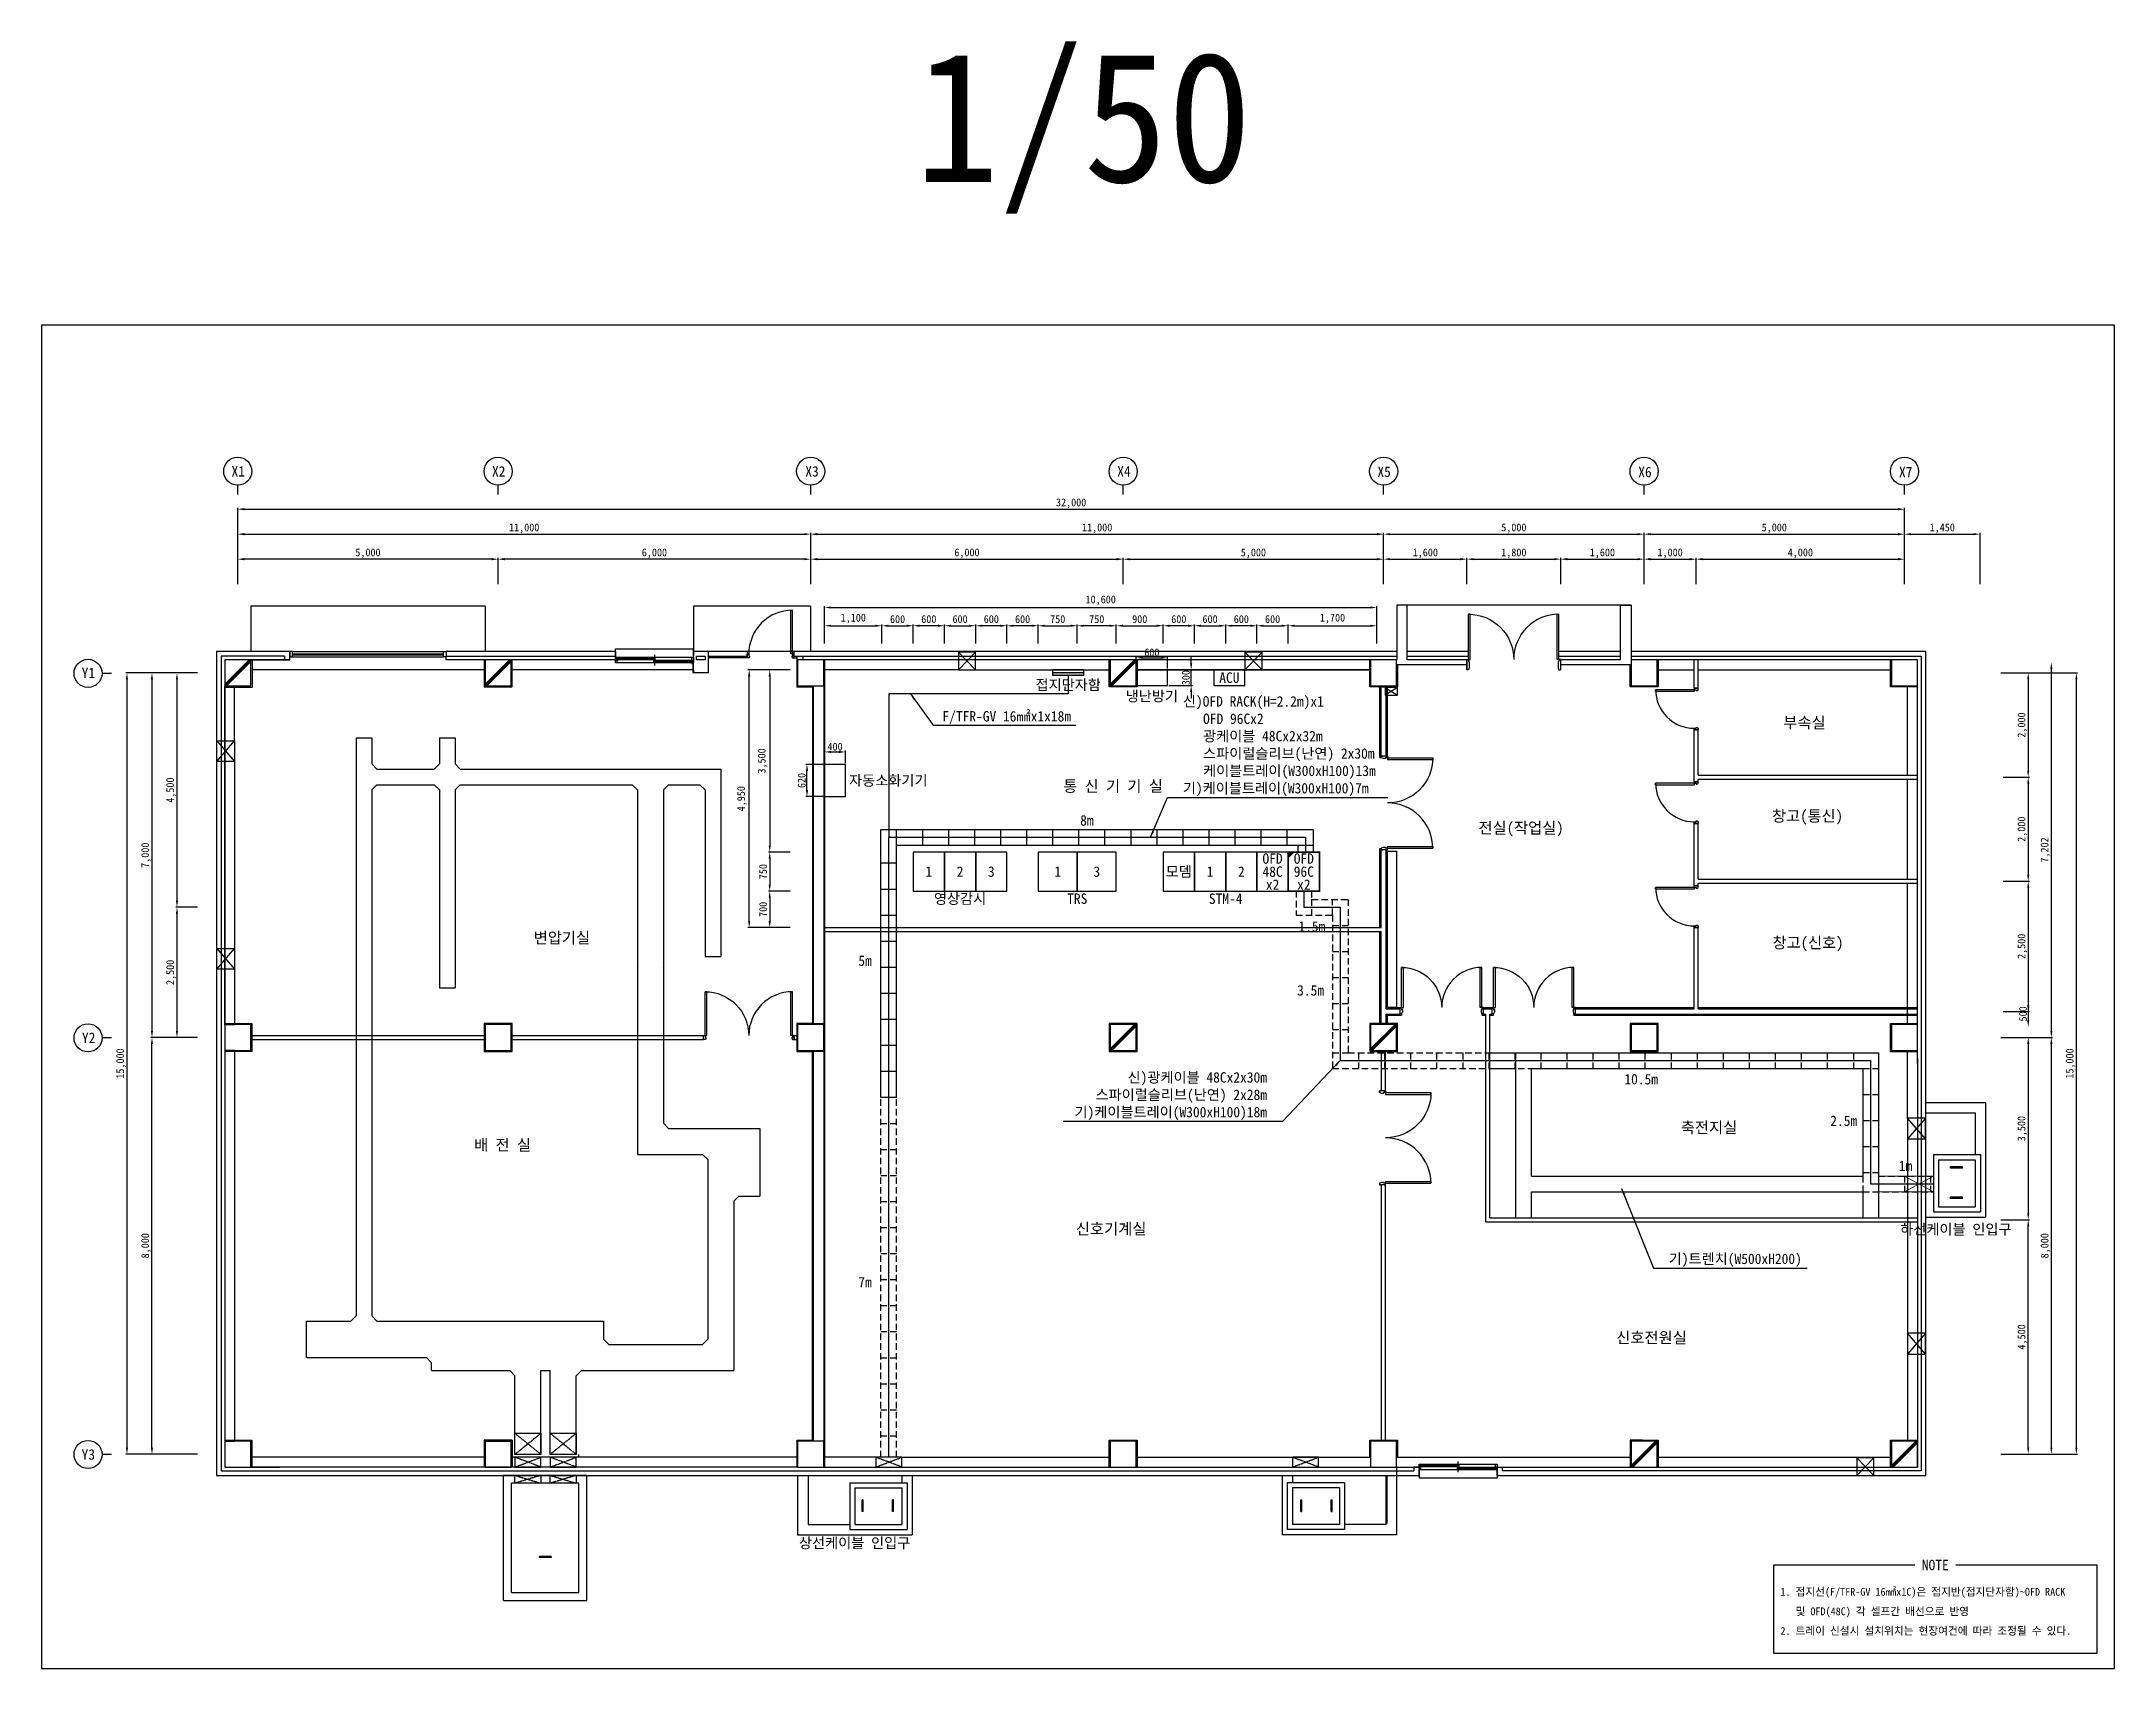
# Model space of a CAD drawing. Header units: millimetres. Extents: x 320488 to 370214, y 29749 to 97740.
# Drawn here: x 326014 to 365814, y 29749 to 60995 of the extents above; entities that cross this region are included whole.
import ezdxf
from ezdxf.enums import TextEntityAlignment as Align

# ---------------------------------------------------------------- set-up
doc = ezdxf.new("R2010")
doc.units = ezdxf.units.MM
doc.linetypes.add('HIDDEN', pattern=[0.375, 0.25, -0.125])
doc.linetypes.add('HIDDEN2', pattern=[0.1875, 0.125, -0.0625])
for name, color, linetype in [('TT-BASE', 253, 'Continuous'), ('TT-CABL', 4, 'Continuous'), ('TT-TRAY', 4, 'Continuous'), ('TZ-BASE', 253, 'Continuous'), ('TZ-DIMS', 1, 'Continuous'), ('TZ-LEAL', 1, 'Continuous'), ('TZ-LEAT', 3, 'Continuous'), ('TZ-LINE', 4, 'Continuous'), ('TZ-TEX2', 3, 'Continuous'), ('TZ-TEXT', 3, 'Continuous')]:
    doc.layers.add(name, color=color, linetype=linetype)
doc.layers.add('TX-PAPR', color=2, linetype='Continuous', plot=False)
doc.styles.get("Standard").update_dxf_attribs({"font": 'GulimChe.ttf'})
doc.linetypes.add('BATTINB', pattern='A,0,-0.0025,[134,GulimChe.ttf,S=0.0025,R=0,X=-0.0025,Y=0.01],-0.005,[134,GulimChe.ttf,S=0.0025,R=180,X=0.0025,Y=0.01],-0.0025', length=0.01)
doc.dimstyles.new('D50', dxfattribs={"dimscale": 50, "dimtxt": 3, "dimasz": 2.5, "dimexe": 0.5, "dimexo": 0.5, "dimgap": 0.5, "dimtad": 1, "dimdec": 0, "dimzin": 1, "dimdsep": 46, "dimlunit": 6, "dimtxsty": 'Standard', "dimcen": 1, "dimclrd": 1, "dimclre": 1, "dimclrt": 3, "dimadec": 0, "dimazin": 0, "dimtfac": 1, "dimtdec": 0, "dimtix": 1, "dimtmove": 2, "dimatfit": 3, "dimfxl": 0, "dimtvp": 2, "dimlwd": -1, "dimlwe": -1, "dimarcsym": 0})

msp = doc.modelspace()

# ---------------------------------------------------------------- texts
at = {"layer": 'TZ-BASE', "linetype": 'BATTINB', "ltscale": 0.1}
for s, p in [('부속실', (359862.7, 47914.1)), ('통 신 기 기 실', (346586.4, 46694.7)), ('창고(통신)', (359918.6, 46122.1)), ('전실(작업실)', (354420.4, 45892.6)), ('변압기실', (336005.6, 43782.2)), ('창고(신호)', (359928.7, 43688.5)), ('축전지실', (358029, 40139.4)), ('배 전 실', (334867.8, 39804.5)), ('신호기계실', (346550.4, 38194.2)), ('신호전원실', (356925.2, 36104.4))]:
    msp.add_text(s, height=216, dxfattribs=at).set_placement(p, align=Align.MIDDLE_CENTER)
at = {"layer": 'TZ-LEAT', "ltscale": 0.1}
for s, p in [('X1', (329792.3, 52739.6)), ('X2', (334793.3, 52739.6)), ('X3', (340807.3, 52739.6)), ('X4', (346796.3, 52739.6)), ('X5', (351791.3, 52732.6)), ('X6', (356799.3, 52726.6)), ('Y1', (326915, 48869.7)), ('Y2', (326920, 41862.7)), ('Y3', (326913, 33860.7))]:
    msp.add_text(s, height=200, dxfattribs=at).set_placement(p, align=Align.MIDDLE_CENTER)
at = {"layer": 'TZ-LEAT', "linetype": 'BATTINB', "ltscale": 0.1}
msp.add_text('X7', height=200, dxfattribs=at).set_placement((361805.3, 52726.6), align=Align.MIDDLE_CENTER)
at = {"layer": 'TZ-LEAT', "char_height": 200}
for s, insert, attachment_point in [('{\\C6;신)OFD RACK(H=2.2m)x1\\P   OFD 96Cx2\\P   광케이블 48Cx2x32m\\P\\pt400;   스파이럴슬리브(난연) 2x30m\\P\\C3;   \\C6;케이블트레이(W300xH100)13m\\P\\C3;기)케이블트레이(W300xH100)7m}', (347927.4, 46501.9), 7), ('{\\C6;신)광케이블 48Cx2x30m\\P\\pt400;  스파이럴슬리브(난연) 2x28m\\P\\C3;기)케이블트레이(W300xH100)18m}', (349542.7, 40281.5), 9)]:
    msp.add_mtext(s, dxfattribs=dict(at, insert=insert, attachment_point=attachment_point))
at = {"layer": 'TZ-TEX2'}
for s, p in [('8m', (346084.9, 46038.2)), ('1.5m', (350403.1, 44000.5)), ('5m', (341825.5, 43342.1)), ('3.5m', (350379.3, 42773.3)), ('10.5m', (356726.7, 41066.5)), ('2.5m', (360614.9, 40268.7)), ('1m', (361801.9, 39401.1)), ('7m', (341825.5, 37168.7))]:
    msp.add_text(s, height=200, dxfattribs=at).set_placement(p, align=Align.MIDDLE_CENTER)
for s, p in [('하선케이블 인입구', (362768, 38185.3)), ('상선케이블 인입구', (341625.5, 32163.2)), ('NOTE', (362373.8, 31737.3, 77.4))]:
    msp.add_text(s, height=200, dxfattribs=at).set_placement(p, align=Align.MIDDLE)
for s, p in [('1. 접지선(F/TFR-GV 16㎟x1C)은 접지반(접지단자함)~OFD RACK', (359399.6, 31223.2, 77.4)), ('   및 OFD(48C) 각 셀프간 배선으로 반영', (359399.6, 30848.2, 77.4)), ('2. 트레이 신설시 설치위치는 현장여건에 따라 조정될 수 있다.', (359399.6, 30473.2, 77.4))]:
    msp.add_text(s, height=150, dxfattribs=at).set_placement(p, align=Align.MIDDLE_LEFT)
at = {"layer": 'TZ-TEX2', "char_height": 200, "attachment_point": 7}
for s, insert in [('F/TFR-GV 16㎟x1x18m', (343310.6, 47887.2)), ('기)트렌치(W500xH200)', (357255.6, 37464.1))]:
    msp.add_mtext(s, dxfattribs=dict(at, insert=insert))
at = {"layer": 'TZ-TEXT'}
for s, height, p in [('1/50', 2500, (346017.2, 59544.3)), ('접지단자함', 200, (345726.4, 48640.3)), ('ACU', 200, (348819.6, 48778.2)), ('냉난방기', 200, (347332, 48423.9)), ('OFD', 200, (349649.7, 45303.2)), ('OFD', 200, (350249.7, 45303.2)), ('1', 200, (343049.7, 45053.2)), ('2', 200, (343649.7, 45053.2)), ('3', 200, (344249.7, 45053.2)), ('1', 200, (345524.7, 45053.2)), ('3', 200, (346274.7, 45053.2)), ('모뎀', 200, (347849.7, 45053.2)), ('1', 200, (348449.7, 45053.2)), ('2', 200, (349049.7, 45053.2)), ('48C', 200, (349649.7, 45053.2)), ('96C', 200, (350249.7, 45053.2)), ('영상감시', 200, (343649.7, 44533.4)), ('TRS', 200, (345899.7, 44533.4)), ('STM-4', 200, (348749.7, 44532.8)), ('x2', 200, (349649.7, 44803.2)), ('x2', 200, (350249.7, 44803.2))]:
    msp.add_text(s, height=height, dxfattribs=at).set_placement(p, align=Align.MIDDLE_CENTER)
msp.add_text('자동소화기기', height=200, dxfattribs=at).set_placement((341519.3, 46802.8), align=Align.MIDDLE_LEFT)

# ---------------------------------------------------------------- blocks, each defined once
blk = doc.blocks.new('*D3')
at = {"layer": 'DEFPOINTS', "color": 0, "ltscale": 0.1}
for p in [(363232, 51533), (361782, 50551), (363232, 50551)]:
    blk.add_point(p, dxfattribs=at)
at = {"layer": 'TZ-DIMS', "color": 1, "ltscale": 0.1}
for p, q in [((361782, 50576), (361782, 51558)), ((361907, 51533), (363107, 51533)), ((363232, 50576), (363232, 51558))]:
    blk.add_line(p, q, dxfattribs=at)
for points in [[(361907, 51554), (361907, 51512), (361782, 51533)], [(363107, 51554), (363107, 51512), (363232, 51533)]]:
    blk.add_solid(points, dxfattribs=at)
at = {"layer": 'TZ-DIMS', "color": 3, "ltscale": 0.1, "insert": (362507, 51644), "char_height": 150, "attachment_point": 5}
blk.add_mtext('1,450', dxfattribs=at)
blk = doc.blocks.new('*D4')
at = {"layer": 'DEFPOINTS', "color": 0, "ltscale": 0.1}
for p in [(363641, 38368), (364157, 38368), (363641, 33869)]:
    blk.add_point(p, dxfattribs=at)
at = {"layer": 'TZ-DIMS', "color": 1, "ltscale": 0.1}
for p, q in [((363666, 38368), (364182, 38368)), ((364157, 33994), (364157, 38243)), ((363666, 33869), (364182, 33869))]:
    blk.add_line(p, q, dxfattribs=at)
for points in [[(364137, 38243), (364178, 38243), (364157, 38368)], [(364137, 33994), (364178, 33994), (364157, 33869)]]:
    blk.add_solid(points, dxfattribs=at)
at = {"layer": 'TZ-DIMS', "color": 3, "ltscale": 0.1, "insert": (364046, 36118), "char_height": 150, "attachment_point": 5, "rotation": 90}
blk.add_mtext('4,500', dxfattribs=at)
blk = doc.blocks.new('*D5')
at = {"layer": 'DEFPOINTS', "color": 0, "ltscale": 0.1}
for p in [(363605, 41868), (364601, 41868), (363605, 33868)]:
    blk.add_point(p, dxfattribs=at)
at = {"layer": 'TZ-DIMS', "color": 1, "ltscale": 0.1}
for p, q in [((363630, 41868), (364626, 41868)), ((364601, 33993), (364601, 41743)), ((363630, 33868), (364626, 33868))]:
    blk.add_line(p, q, dxfattribs=at)
for points in [[(364581, 41743), (364622, 41743), (364601, 41868)], [(364581, 33993), (364622, 33993), (364601, 33868)]]:
    blk.add_solid(points, dxfattribs=at)
at = {"layer": 'TZ-DIMS', "color": 3, "ltscale": 0.1, "insert": (364490, 37868), "char_height": 150, "attachment_point": 5, "rotation": 90}
blk.add_mtext('8,000', dxfattribs=at)
blk = doc.blocks.new('*D6')
at = {"layer": 'DEFPOINTS', "color": 0, "ltscale": 0.1}
for p in [(364601, 49071), (364601, 49071), (363605, 41868)]:
    blk.add_point(p, dxfattribs=at)
at = {"layer": 'TZ-DIMS', "color": 1, "ltscale": 0.1}
for p, q in [((364601, 41993), (364601, 48946)), ((363630, 41868), (364626, 41868))]:
    blk.add_line(p, q, dxfattribs=at)
for points in [[(364581, 48946), (364622, 48946), (364601, 49071)], [(364581, 41993), (364622, 41993), (364601, 41868)]]:
    blk.add_solid(points, dxfattribs=at)
at = {"layer": 'TZ-DIMS', "color": 3, "ltscale": 0.1, "insert": (364490, 45469), "char_height": 150, "attachment_point": 5, "rotation": 90}
blk.add_mtext('7,202', dxfattribs=at)
blk = doc.blocks.new('*D7')
at = {"layer": 'DEFPOINTS', "color": 0, "ltscale": 0.1}
for p in [(363605, 48868), (365081, 48868), (363605, 33868)]:
    blk.add_point(p, dxfattribs=at)
at = {"layer": 'TZ-DIMS', "color": 1, "ltscale": 0.1}
for p, q in [((363630, 48868), (365106, 48868)), ((365081, 33993), (365081, 48743)), ((363630, 33868), (365106, 33868))]:
    blk.add_line(p, q, dxfattribs=at)
for points in [[(365061, 48743), (365102, 48743), (365081, 48868)], [(365061, 33993), (365102, 33993), (365081, 33868)]]:
    blk.add_solid(points, dxfattribs=at)
at = {"layer": 'TZ-DIMS', "color": 3, "ltscale": 0.1, "insert": (364970, 41368), "char_height": 150, "attachment_point": 5, "rotation": 90}
blk.add_mtext('15,000', dxfattribs=at)
blk = doc.blocks.new('*D8')
at = {"layer": 'DEFPOINTS', "color": 0, "ltscale": 0.1}
for p in [(340782, 51533), (329782, 50551), (340782, 50551)]:
    blk.add_point(p, dxfattribs=at)
at = {"layer": 'TZ-DIMS', "color": 1, "ltscale": 0.1}
for p, q in [((329782, 50576), (329782, 51558)), ((329907, 51533), (340657, 51533)), ((340782, 50576), (340782, 51558))]:
    blk.add_line(p, q, dxfattribs=at)
for points in [[(329907, 51554), (329907, 51512), (329782, 51533)], [(340657, 51554), (340657, 51512), (340782, 51533)]]:
    blk.add_solid(points, dxfattribs=at)
at = {"layer": 'TZ-DIMS', "color": 3, "ltscale": 0.1, "insert": (335282, 51644), "char_height": 150, "attachment_point": 5}
blk.add_mtext('11,000', dxfattribs=at)
blk = doc.blocks.new('*D9')
at = {"layer": 'DEFPOINTS', "color": 0, "ltscale": 0.1}
for p in [(346782, 51053), (340782, 50551), (346782, 50551)]:
    blk.add_point(p, dxfattribs=at)
at = {"layer": 'TZ-DIMS', "color": 1, "ltscale": 0.1}
for p, q in [((340782, 50576), (340782, 51078)), ((340907, 51053), (346657, 51053)), ((346782, 50576), (346782, 51078))]:
    blk.add_line(p, q, dxfattribs=at)
for points in [[(340907, 51074), (340907, 51032), (340782, 51053)], [(346657, 51074), (346657, 51032), (346782, 51053)]]:
    blk.add_solid(points, dxfattribs=at)
at = {"layer": 'TZ-DIMS', "color": 3, "ltscale": 0.1, "insert": (343782, 51164), "char_height": 150, "attachment_point": 5}
blk.add_mtext('6,000', dxfattribs=at)
blk = doc.blocks.new('*D10')
at = {"layer": 'DEFPOINTS', "color": 0, "ltscale": 0.1}
for p in [(351782, 51053), (346782, 50551), (351782, 50551)]:
    blk.add_point(p, dxfattribs=at)
at = {"layer": 'TZ-DIMS', "color": 1, "ltscale": 0.1}
for p, q in [((346782, 50576), (346782, 51078)), ((346907, 51053), (351657, 51053)), ((351782, 50576), (351782, 51078))]:
    blk.add_line(p, q, dxfattribs=at)
for points in [[(346907, 51074), (346907, 51032), (346782, 51053)], [(351657, 51074), (351657, 51032), (351782, 51053)]]:
    blk.add_solid(points, dxfattribs=at)
at = {"layer": 'TZ-DIMS', "color": 3, "ltscale": 0.1, "insert": (349282, 51164), "char_height": 150, "attachment_point": 5}
blk.add_mtext('5,000', dxfattribs=at)
blk = doc.blocks.new('*D11')
at = {"layer": 'DEFPOINTS', "color": 0, "ltscale": 0.1}
for p in [(351782, 51533), (340782, 50551), (351782, 50551)]:
    blk.add_point(p, dxfattribs=at)
at = {"layer": 'TZ-DIMS', "color": 1, "ltscale": 0.1}
for p, q in [((340782, 50576), (340782, 51558)), ((340907, 51533), (351657, 51533)), ((351782, 50576), (351782, 51558))]:
    blk.add_line(p, q, dxfattribs=at)
for points in [[(340907, 51554), (340907, 51512), (340782, 51533)], [(351657, 51554), (351657, 51512), (351782, 51533)]]:
    blk.add_solid(points, dxfattribs=at)
at = {"layer": 'TZ-DIMS', "color": 3, "ltscale": 0.1, "insert": (346282, 51644), "char_height": 150, "attachment_point": 5}
blk.add_mtext('11,000', dxfattribs=at)
blk = doc.blocks.new('*D12')
at = {"layer": 'DEFPOINTS', "color": 0, "ltscale": 0.1}
for p in [(356782, 51533), (351782, 50551), (356782, 50551)]:
    blk.add_point(p, dxfattribs=at)
at = {"layer": 'TZ-DIMS', "color": 1, "ltscale": 0.1}
for p, q in [((351782, 50576), (351782, 51558)), ((351907, 51533), (356657, 51533)), ((356782, 50576), (356782, 51558))]:
    blk.add_line(p, q, dxfattribs=at)
for points in [[(351907, 51554), (351907, 51512), (351782, 51533)], [(356657, 51554), (356657, 51512), (356782, 51533)]]:
    blk.add_solid(points, dxfattribs=at)
at = {"layer": 'TZ-DIMS', "color": 3, "ltscale": 0.1, "insert": (354282, 51644), "char_height": 150, "attachment_point": 5}
blk.add_mtext('5,000', dxfattribs=at)
blk = doc.blocks.new('*D13')
at = {"layer": 'DEFPOINTS', "color": 0, "ltscale": 0.1}
for p in [(361782, 51533), (356782, 50551), (361782, 50551)]:
    blk.add_point(p, dxfattribs=at)
at = {"layer": 'TZ-DIMS', "color": 1, "ltscale": 0.1}
for p, q in [((356782, 50576), (356782, 51558)), ((356907, 51533), (361657, 51533)), ((361782, 50576), (361782, 51558))]:
    blk.add_line(p, q, dxfattribs=at)
for points in [[(356907, 51554), (356907, 51512), (356782, 51533)], [(361657, 51554), (361657, 51512), (361782, 51533)]]:
    blk.add_solid(points, dxfattribs=at)
at = {"layer": 'TZ-DIMS', "color": 3, "ltscale": 0.1, "insert": (359282, 51644), "char_height": 150, "attachment_point": 5}
blk.add_mtext('5,000', dxfattribs=at)
blk = doc.blocks.new('*D14')
at = {"layer": 'DEFPOINTS', "color": 0, "ltscale": 0.1}
for p in [(361782, 52013), (329782, 50551), (361782, 50551)]:
    blk.add_point(p, dxfattribs=at)
at = {"layer": 'TZ-DIMS', "color": 1, "ltscale": 0.1}
for p, q in [((329782, 50576), (329782, 52038)), ((329907, 52013), (361657, 52013)), ((361782, 50576), (361782, 52038))]:
    blk.add_line(p, q, dxfattribs=at)
for points in [[(329907, 52034), (329907, 51992), (329782, 52013)], [(361657, 52034), (361657, 51992), (361782, 52013)]]:
    blk.add_solid(points, dxfattribs=at)
at = {"layer": 'TZ-DIMS', "color": 3, "ltscale": 0.1, "insert": (345782, 52124), "char_height": 150, "attachment_point": 5}
blk.add_mtext('32,000', dxfattribs=at)
blk = doc.blocks.new('*D15')
at = {"layer": 'DEFPOINTS', "color": 0, "ltscale": 0.1}
for p in [(329036, 48868), (328616, 44368), (329036, 44368)]:
    blk.add_point(p, dxfattribs=at)
at = {"layer": 'TZ-DIMS', "color": 1, "ltscale": 0.1}
for p, q in [((329011, 48868), (328591, 48868)), ((328616, 48743), (328616, 44493)), ((329011, 44368), (328591, 44368))]:
    blk.add_line(p, q, dxfattribs=at)
for points in [[(328595, 48743), (328636, 48743), (328616, 48868)], [(328595, 44493), (328636, 44493), (328616, 44368)]]:
    blk.add_solid(points, dxfattribs=at)
at = {"layer": 'TZ-DIMS', "color": 3, "ltscale": 0.1, "insert": (328504, 46618), "char_height": 150, "attachment_point": 5, "rotation": 90}
blk.add_mtext('4,500', dxfattribs=at)
blk = doc.blocks.new('*D16')
at = {"layer": 'DEFPOINTS', "color": 0, "ltscale": 0.1}
for p in [(328136, 41868), (329036, 41868), (329036, 33868)]:
    blk.add_point(p, dxfattribs=at)
at = {"layer": 'TZ-DIMS', "color": 1, "ltscale": 0.1}
for p, q in [((329011, 41868), (328111, 41868)), ((328136, 33993), (328136, 41743)), ((329011, 33868), (328111, 33868))]:
    blk.add_line(p, q, dxfattribs=at)
for points in [[(328115, 41743), (328156, 41743), (328136, 41868)], [(328115, 33993), (328156, 33993), (328136, 33868)]]:
    blk.add_solid(points, dxfattribs=at)
at = {"layer": 'TZ-DIMS', "color": 3, "ltscale": 0.1, "insert": (328024, 37868), "char_height": 150, "attachment_point": 5, "rotation": 90}
blk.add_mtext('8,000', dxfattribs=at)
blk = doc.blocks.new('*D17')
at = {"layer": 'DEFPOINTS', "color": 0, "ltscale": 0.1}
for p in [(329036, 48868), (328136, 41868), (329036, 41868)]:
    blk.add_point(p, dxfattribs=at)
at = {"layer": 'TZ-DIMS', "color": 1, "ltscale": 0.1}
for p, q in [((329011, 48868), (328111, 48868)), ((328136, 48743), (328136, 41993)), ((329011, 41868), (328111, 41868))]:
    blk.add_line(p, q, dxfattribs=at)
for points in [[(328115, 48743), (328156, 48743), (328136, 48868)], [(328115, 41993), (328156, 41993), (328136, 41868)]]:
    blk.add_solid(points, dxfattribs=at)
at = {"layer": 'TZ-DIMS', "color": 3, "ltscale": 0.1, "insert": (328024, 45368), "char_height": 150, "attachment_point": 5, "rotation": 90}
blk.add_mtext('7,000', dxfattribs=at)
blk = doc.blocks.new('*D18')
at = {"layer": 'DEFPOINTS', "color": 0, "ltscale": 0.1}
for p in [(329036, 48868), (327656, 33868), (329036, 33868)]:
    blk.add_point(p, dxfattribs=at)
at = {"layer": 'TZ-DIMS', "color": 1, "ltscale": 0.1}
for p, q in [((329011, 48868), (327631, 48868)), ((327656, 48743), (327656, 33993)), ((329011, 33868), (327631, 33868))]:
    blk.add_line(p, q, dxfattribs=at)
for points in [[(327635, 48743), (327676, 48743), (327656, 48868)], [(327635, 33993), (327676, 33993), (327656, 33868)]]:
    blk.add_solid(points, dxfattribs=at)
at = {"layer": 'TZ-DIMS', "color": 3, "ltscale": 0.1, "insert": (327544, 41368), "char_height": 150, "attachment_point": 5, "rotation": 90}
blk.add_mtext('15,000', dxfattribs=at)
blk = doc.blocks.new('*D26')
at = {"layer": 'DEFPOINTS', "color": 0, "ltscale": 0.1}
for p in [(334782, 51053), (334782, 50551), (340782, 50551)]:
    blk.add_point(p, dxfattribs=at)
at = {"layer": 'TZ-DIMS', "color": 1, "ltscale": 0.1}
for p, q in [((334782, 50576), (334782, 51078)), ((340657, 51053), (334907, 51053)), ((340782, 50576), (340782, 51078))]:
    blk.add_line(p, q, dxfattribs=at)
for points in [[(334907, 51074), (334907, 51032), (334782, 51053)], [(340657, 51074), (340657, 51032), (340782, 51053)]]:
    blk.add_solid(points, dxfattribs=at)
at = {"layer": 'TZ-DIMS', "color": 3, "ltscale": 0.1, "insert": (337782, 51164), "char_height": 150, "attachment_point": 5}
blk.add_mtext('6,000', dxfattribs=at)
blk = doc.blocks.new('*D27')
at = {"layer": 'DEFPOINTS', "color": 0, "ltscale": 0.1}
for p in [(329782, 51053), (329782, 50551), (334782, 50551)]:
    blk.add_point(p, dxfattribs=at)
at = {"layer": 'TZ-DIMS', "color": 1, "ltscale": 0.1}
for p, q in [((329782, 50576), (329782, 51078)), ((334657, 51053), (329907, 51053)), ((334782, 50576), (334782, 51078))]:
    blk.add_line(p, q, dxfattribs=at)
for points in [[(329907, 51074), (329907, 51032), (329782, 51053)], [(334657, 51074), (334657, 51032), (334782, 51053)]]:
    blk.add_solid(points, dxfattribs=at)
at = {"layer": 'TZ-DIMS', "color": 3, "ltscale": 0.1, "insert": (332282, 51164), "char_height": 150, "attachment_point": 5}
blk.add_mtext('5,000', dxfattribs=at)
blk = doc.blocks.new('*D28')
at = {"layer": 'DEFPOINTS', "color": 0, "ltscale": 0.1}
for p in [(334782, 51053), (334782, 50551), (340782, 50551)]:
    blk.add_point(p, dxfattribs=at)
at = {"layer": 'TZ-DIMS', "color": 1, "ltscale": 0.1}
for p, q in [((334782, 50576), (334782, 51078)), ((340657, 51053), (334907, 51053)), ((340782, 50576), (340782, 51078))]:
    blk.add_line(p, q, dxfattribs=at)
for points in [[(334907, 51074), (334907, 51032), (334782, 51053)], [(340657, 51074), (340657, 51032), (340782, 51053)]]:
    blk.add_solid(points, dxfattribs=at)
at = {"layer": 'TZ-DIMS', "color": 3, "ltscale": 0.1, "insert": (337782, 51164), "char_height": 150, "attachment_point": 5}
blk.add_mtext('6,000', dxfattribs=at)
blk = doc.blocks.new('*D29')
at = {"layer": 'DEFPOINTS', "color": 0, "ltscale": 0.1}
for p in [(329782, 51053), (329782, 50551), (334782, 50551)]:
    blk.add_point(p, dxfattribs=at)
at = {"layer": 'TZ-DIMS', "color": 1, "ltscale": 0.1}
for p, q in [((329782, 50576), (329782, 51078)), ((334657, 51053), (329907, 51053)), ((334782, 50576), (334782, 51078))]:
    blk.add_line(p, q, dxfattribs=at)
for points in [[(329907, 51074), (329907, 51032), (329782, 51053)], [(334657, 51074), (334657, 51032), (334782, 51053)]]:
    blk.add_solid(points, dxfattribs=at)
at = {"layer": 'TZ-DIMS', "color": 3, "ltscale": 0.1, "insert": (332282, 51164), "char_height": 150, "attachment_point": 5}
blk.add_mtext('5,000', dxfattribs=at)
blk = doc.blocks.new('*D21')
at = {"layer": 'DEFPOINTS', "color": 0, "ltscale": 0.1}
for p in [(363648, 48868), (363648, 46868), (364157, 46868)]:
    blk.add_point(p, dxfattribs=at)
at = {"layer": 'TZ-DIMS', "color": 1, "ltscale": 0.1}
for p, q in [((363673, 48868), (364182, 48868)), ((364157, 48743), (364157, 46993)), ((363673, 46868), (364182, 46868))]:
    blk.add_line(p, q, dxfattribs=at)
for points in [[(364137, 48743), (364178, 48743), (364157, 48868)], [(364137, 46993), (364178, 46993), (364157, 46868)]]:
    blk.add_solid(points, dxfattribs=at)
at = {"layer": 'TZ-DIMS', "color": 3, "ltscale": 0.1, "insert": (364046, 47868), "char_height": 150, "attachment_point": 5, "rotation": 90}
blk.add_mtext('2,000', dxfattribs=at)
blk = doc.blocks.new('*D22')
at = {"layer": 'DEFPOINTS', "color": 0, "ltscale": 0.1}
for p in [(363648, 46868), (363648, 44868), (364157, 44868)]:
    blk.add_point(p, dxfattribs=at)
at = {"layer": 'TZ-DIMS', "color": 1, "ltscale": 0.1}
for p, q in [((363673, 46868), (364182, 46868)), ((364157, 46743), (364157, 44993)), ((363673, 44868), (364182, 44868))]:
    blk.add_line(p, q, dxfattribs=at)
for points in [[(364137, 46743), (364178, 46743), (364157, 46868)], [(364137, 44993), (364178, 44993), (364157, 44868)]]:
    blk.add_solid(points, dxfattribs=at)
at = {"layer": 'TZ-DIMS', "color": 3, "ltscale": 0.1, "insert": (364046, 45868), "char_height": 150, "attachment_point": 5, "rotation": 90}
blk.add_mtext('2,000', dxfattribs=at)
blk = doc.blocks.new('*D23')
at = {"layer": 'DEFPOINTS', "color": 0, "ltscale": 0.1}
for p in [(363648, 44868), (363648, 42368), (364157, 42368)]:
    blk.add_point(p, dxfattribs=at)
at = {"layer": 'TZ-DIMS', "color": 1, "ltscale": 0.1}
for p, q in [((363673, 44868), (364182, 44868)), ((364157, 44743), (364157, 42493)), ((363673, 42368), (364182, 42368))]:
    blk.add_line(p, q, dxfattribs=at)
for points in [[(364137, 44743), (364178, 44743), (364157, 44868)], [(364137, 42493), (364178, 42493), (364157, 42368)]]:
    blk.add_solid(points, dxfattribs=at)
at = {"layer": 'TZ-DIMS', "color": 3, "ltscale": 0.1, "insert": (364046, 43618), "char_height": 150, "attachment_point": 5, "rotation": 90}
blk.add_mtext('2,500', dxfattribs=at)
blk = doc.blocks.new('*D24')
at = {"layer": 'DEFPOINTS', "color": 0, "ltscale": 0.1}
for p in [(363605, 41868), (363605, 38368), (364157, 38368)]:
    blk.add_point(p, dxfattribs=at)
at = {"layer": 'TZ-DIMS', "color": 1, "ltscale": 0.1}
for p, q in [((363630, 41868), (364182, 41868)), ((364157, 41743), (364157, 38493)), ((363630, 38368), (364182, 38368))]:
    blk.add_line(p, q, dxfattribs=at)
for points in [[(364137, 41743), (364178, 41743), (364157, 41868)], [(364137, 38493), (364178, 38493), (364157, 38368)]]:
    blk.add_solid(points, dxfattribs=at)
at = {"layer": 'TZ-DIMS', "color": 3, "ltscale": 0.1, "insert": (364046, 40118), "char_height": 150, "attachment_point": 5, "rotation": 90}
blk.add_mtext('3,500', dxfattribs=at)
blk = doc.blocks.new('*D25')
at = {"layer": 'DEFPOINTS', "color": 0, "ltscale": 0.1}
for p in [(357782, 51010), (361782, 51053), (361782, 51010)]:
    blk.add_point(p, dxfattribs=at)
at = {"layer": 'TZ-DIMS', "color": 1, "ltscale": 0.1}
for p, q in [((357782, 51035), (357782, 51078)), ((357907, 51053), (361657, 51053)), ((361782, 51035), (361782, 51078))]:
    blk.add_line(p, q, dxfattribs=at)
for points in [[(357907, 51074), (357907, 51032), (357782, 51053)], [(361657, 51074), (361657, 51032), (361782, 51053)]]:
    blk.add_solid(points, dxfattribs=at)
at = {"layer": 'TZ-DIMS', "color": 3, "ltscale": 0.1, "insert": (359782, 51164), "char_height": 150, "attachment_point": 5}
blk.add_mtext('4,000', dxfattribs=at)
blk = doc.blocks.new('*D20')
at = {"layer": 'DEFPOINTS', "color": 0, "ltscale": 0.1}
for p in [(328744, 44368), (328616, 41868), (328744, 41868)]:
    blk.add_point(p, dxfattribs=at)
at = {"layer": 'TZ-DIMS', "color": 1, "ltscale": 0.1}
for p, q in [((328719, 44368), (328591, 44368)), ((328616, 44243), (328616, 41993)), ((328719, 41868), (328591, 41868))]:
    blk.add_line(p, q, dxfattribs=at)
for points in [[(328595, 44243), (328636, 44243), (328616, 44368)], [(328595, 41993), (328636, 41993), (328616, 41868)]]:
    blk.add_solid(points, dxfattribs=at)
at = {"layer": 'TZ-DIMS', "color": 3, "ltscale": 0.1, "insert": (328504, 43118), "char_height": 150, "attachment_point": 5, "rotation": 90}
blk.add_mtext('2,500', dxfattribs=at)
blk = doc.blocks.new('*D19')
at = {"layer": 'DEFPOINTS', "color": 0, "ltscale": 0.1}
for p in [(364157, 42571), (364157, 42071), (364157, 42071)]:
    blk.add_point(p, dxfattribs=at)
at = {"layer": 'TZ-DIMS', "color": 1, "ltscale": 0.1}
blk.add_line((364157, 42446), (364157, 42196), dxfattribs=at)
for points in [[(364137, 42446), (364178, 42446), (364157, 42571)], [(364137, 42196), (364178, 42196), (364157, 42071)]]:
    blk.add_solid(points, dxfattribs=at)
at = {"layer": 'TZ-DIMS', "color": 3, "ltscale": 0.1, "insert": (364056, 42321), "char_height": 150, "attachment_point": 5, "rotation": 90}
blk.add_mtext('500', dxfattribs=at)
blk = doc.blocks.new('*D30')
at = {"layer": 'DEFPOINTS', "color": 0, "ltscale": 0.1}
for p in [(353382, 51053), (351782, 50551), (353382, 50551)]:
    blk.add_point(p, dxfattribs=at)
at = {"layer": 'TZ-DIMS', "color": 1, "ltscale": 0.1}
for p, q in [((351782, 50576), (351782, 51078)), ((351907, 51053), (353257, 51053)), ((353382, 50576), (353382, 51078))]:
    blk.add_line(p, q, dxfattribs=at)
for points in [[(351907, 51074), (351907, 51032), (351782, 51053)], [(353257, 51074), (353257, 51032), (353382, 51053)]]:
    blk.add_solid(points, dxfattribs=at)
at = {"layer": 'TZ-DIMS', "color": 3, "ltscale": 0.1, "insert": (352582, 51164), "char_height": 150, "attachment_point": 5}
blk.add_mtext('1,600', dxfattribs=at)
blk = doc.blocks.new('*D31')
at = {"layer": 'DEFPOINTS', "color": 0, "ltscale": 0.1}
for p in [(355182, 51053), (353382, 50551), (355182, 50551)]:
    blk.add_point(p, dxfattribs=at)
at = {"layer": 'TZ-DIMS', "color": 1, "ltscale": 0.1}
for p, q in [((353382, 50576), (353382, 51078)), ((353507, 51053), (355057, 51053)), ((355182, 50576), (355182, 51078))]:
    blk.add_line(p, q, dxfattribs=at)
for points in [[(353507, 51074), (353507, 51032), (353382, 51053)], [(355057, 51074), (355057, 51032), (355182, 51053)]]:
    blk.add_solid(points, dxfattribs=at)
at = {"layer": 'TZ-DIMS', "color": 3, "ltscale": 0.1, "insert": (354282, 51164), "char_height": 150, "attachment_point": 5}
blk.add_mtext('1,800', dxfattribs=at)
blk = doc.blocks.new('*D32')
at = {"layer": 'DEFPOINTS', "color": 0, "ltscale": 0.1}
for p in [(356782, 51053), (355182, 50551), (356782, 50551)]:
    blk.add_point(p, dxfattribs=at)
at = {"layer": 'TZ-DIMS', "color": 1, "ltscale": 0.1}
for p, q in [((355182, 50576), (355182, 51078)), ((355307, 51053), (356657, 51053)), ((356782, 50576), (356782, 51078))]:
    blk.add_line(p, q, dxfattribs=at)
for points in [[(355307, 51074), (355307, 51032), (355182, 51053)], [(356657, 51074), (356657, 51032), (356782, 51053)]]:
    blk.add_solid(points, dxfattribs=at)
at = {"layer": 'TZ-DIMS', "color": 3, "ltscale": 0.1, "insert": (355982, 51164), "char_height": 150, "attachment_point": 5}
blk.add_mtext('1,600', dxfattribs=at)
blk = doc.blocks.new('*D33')
at = {"layer": 'DEFPOINTS', "color": 0, "ltscale": 0.1}
for p in [(357782, 51053), (356782, 50551), (357782, 50551)]:
    blk.add_point(p, dxfattribs=at)
at = {"layer": 'TZ-DIMS', "color": 1, "ltscale": 0.1}
for p, q in [((356782, 50576), (356782, 51078)), ((356907, 51053), (357657, 51053)), ((357782, 50576), (357782, 51078))]:
    blk.add_line(p, q, dxfattribs=at)
for points in [[(356907, 51074), (356907, 51032), (356782, 51053)], [(357657, 51074), (357657, 51032), (357782, 51053)]]:
    blk.add_solid(points, dxfattribs=at)
at = {"layer": 'TZ-DIMS', "color": 3, "ltscale": 0.1, "insert": (357282, 51164), "char_height": 150, "attachment_point": 5}
blk.add_mtext('1,000', dxfattribs=at)
blk = doc.blocks.new('*D34')
at = {"layer": 'DEFPOINTS', "color": 0}
for p in [(342150, 49774), (341050, 49406), (342150, 49406)]:
    blk.add_point(p, dxfattribs=at)
at = {"layer": 'TZ-DIMS', "color": 1}
for p, q in [((341050, 49431), (341050, 49799)), ((341175, 49774), (342025, 49774)), ((342150, 49431), (342150, 49799))]:
    blk.add_line(p, q, dxfattribs=at)
for points in [[(341175, 49795), (341175, 49754), (341050, 49774)], [(342025, 49795), (342025, 49754), (342150, 49774)]]:
    blk.add_solid(points, dxfattribs=at)
at = {"layer": 'TZ-DIMS', "color": 3, "insert": (341600, 49911), "char_height": 150, "attachment_point": 5}
blk.add_mtext('1,100', dxfattribs=at)
blk = doc.blocks.new('*D35')
at = {"layer": 'DEFPOINTS', "color": 0}
for p in [(342750, 49774), (342150, 49406), (342750, 49406)]:
    blk.add_point(p, dxfattribs=at)
at = {"layer": 'TZ-DIMS', "color": 1}
for p, q in [((342150, 49431), (342150, 49799)), ((342275, 49774), (342625, 49774)), ((342750, 49431), (342750, 49799))]:
    blk.add_line(p, q, dxfattribs=at)
for points in [[(342275, 49795), (342275, 49754), (342150, 49774)], [(342625, 49795), (342625, 49754), (342750, 49774)]]:
    blk.add_solid(points, dxfattribs=at)
at = {"layer": 'TZ-DIMS', "color": 3, "insert": (342450, 49901), "char_height": 150, "attachment_point": 5}
blk.add_mtext('600', dxfattribs=at)
blk = doc.blocks.new('*D36')
at = {"layer": 'DEFPOINTS', "color": 0}
for p in [(342750, 49774), (342750, 49406), (343350, 49406)]:
    blk.add_point(p, dxfattribs=at)
at = {"layer": 'TZ-DIMS', "color": 1}
for p, q in [((342750, 49431), (342750, 49799)), ((343225, 49774), (342875, 49774)), ((343350, 49431), (343350, 49799))]:
    blk.add_line(p, q, dxfattribs=at)
for points in [[(342875, 49795), (342875, 49754), (342750, 49774)], [(343225, 49795), (343225, 49754), (343350, 49774)]]:
    blk.add_solid(points, dxfattribs=at)
at = {"layer": 'TZ-DIMS', "color": 3, "insert": (343050, 49901), "char_height": 150, "attachment_point": 5}
blk.add_mtext('600', dxfattribs=at)
blk = doc.blocks.new('*D37')
at = {"layer": 'DEFPOINTS', "color": 0}
for p in [(343950, 49774), (343950, 49406), (344550, 49406)]:
    blk.add_point(p, dxfattribs=at)
at = {"layer": 'TZ-DIMS', "color": 1}
for p, q in [((343950, 49431), (343950, 49799)), ((344425, 49774), (344075, 49774)), ((344550, 49431), (344550, 49799))]:
    blk.add_line(p, q, dxfattribs=at)
for points in [[(344075, 49795), (344075, 49754), (343950, 49774)], [(344425, 49795), (344425, 49754), (344550, 49774)]]:
    blk.add_solid(points, dxfattribs=at)
at = {"layer": 'TZ-DIMS', "color": 3, "insert": (344250, 49901), "char_height": 150, "attachment_point": 5}
blk.add_mtext('600', dxfattribs=at)
blk = doc.blocks.new('*D38')
at = {"layer": 'DEFPOINTS', "color": 0}
for p in [(343950, 49774), (343350, 49406), (343950, 49406)]:
    blk.add_point(p, dxfattribs=at)
at = {"layer": 'TZ-DIMS', "color": 1}
for p, q in [((343350, 49431), (343350, 49799)), ((343475, 49774), (343825, 49774)), ((343950, 49431), (343950, 49799))]:
    blk.add_line(p, q, dxfattribs=at)
for points in [[(343475, 49795), (343475, 49754), (343350, 49774)], [(343825, 49795), (343825, 49754), (343950, 49774)]]:
    blk.add_solid(points, dxfattribs=at)
at = {"layer": 'TZ-DIMS', "color": 3, "insert": (343650, 49901), "char_height": 150, "attachment_point": 5}
blk.add_mtext('600', dxfattribs=at)
blk = doc.blocks.new('*D39')
at = {"layer": 'DEFPOINTS', "color": 0}
for p in [(345900, 49774), (345150, 49406), (345900, 49406)]:
    blk.add_point(p, dxfattribs=at)
at = {"layer": 'TZ-DIMS', "color": 1}
for p, q in [((345150, 49431), (345150, 49799)), ((345275, 49774), (345775, 49774)), ((345900, 49431), (345900, 49799))]:
    blk.add_line(p, q, dxfattribs=at)
for points in [[(345275, 49795), (345275, 49754), (345150, 49774)], [(345775, 49795), (345775, 49754), (345900, 49774)]]:
    blk.add_solid(points, dxfattribs=at)
at = {"layer": 'TZ-DIMS', "color": 3, "insert": (345525, 49901), "char_height": 150, "attachment_point": 5}
blk.add_mtext('750', dxfattribs=at)
blk = doc.blocks.new('*D40')
at = {"layer": 'DEFPOINTS', "color": 0}
for p in [(345900, 49774), (345900, 49406), (346650, 49406)]:
    blk.add_point(p, dxfattribs=at)
at = {"layer": 'TZ-DIMS', "color": 1}
for p, q in [((345900, 49431), (345900, 49799)), ((346525, 49774), (346025, 49774)), ((346650, 49431), (346650, 49799))]:
    blk.add_line(p, q, dxfattribs=at)
for points in [[(346025, 49795), (346025, 49754), (345900, 49774)], [(346525, 49795), (346525, 49754), (346650, 49774)]]:
    blk.add_solid(points, dxfattribs=at)
at = {"layer": 'TZ-DIMS', "color": 3, "insert": (346275, 49901), "char_height": 150, "attachment_point": 5}
blk.add_mtext('750', dxfattribs=at)
blk = doc.blocks.new('*D41')
at = {"layer": 'DEFPOINTS', "color": 0}
for p in [(347550, 49774), (346650, 49406), (347550, 49406)]:
    blk.add_point(p, dxfattribs=at)
at = {"layer": 'TZ-DIMS', "color": 1}
for p, q in [((346650, 49431), (346650, 49799)), ((346775, 49774), (347425, 49774)), ((347550, 49431), (347550, 49799))]:
    blk.add_line(p, q, dxfattribs=at)
for points in [[(346775, 49795), (346775, 49754), (346650, 49774)], [(347425, 49795), (347425, 49754), (347550, 49774)]]:
    blk.add_solid(points, dxfattribs=at)
at = {"layer": 'TZ-DIMS', "color": 3, "insert": (347100, 49901), "char_height": 150, "attachment_point": 5}
blk.add_mtext('900', dxfattribs=at)
blk = doc.blocks.new('*D42')
at = {"layer": 'DEFPOINTS', "color": 0}
for p in [(347550, 49774), (347550, 49406), (348150, 49406)]:
    blk.add_point(p, dxfattribs=at)
at = {"layer": 'TZ-DIMS', "color": 1}
for p, q in [((347550, 49431), (347550, 49799)), ((348025, 49774), (347675, 49774)), ((348150, 49431), (348150, 49799))]:
    blk.add_line(p, q, dxfattribs=at)
for points in [[(347675, 49795), (347675, 49754), (347550, 49774)], [(348025, 49795), (348025, 49754), (348150, 49774)]]:
    blk.add_solid(points, dxfattribs=at)
at = {"layer": 'TZ-DIMS', "color": 3, "insert": (347850, 49901), "char_height": 150, "attachment_point": 5}
blk.add_mtext('600', dxfattribs=at)
blk = doc.blocks.new('*D43')
at = {"layer": 'DEFPOINTS', "color": 0}
for p in [(348750, 49774), (348150, 49406), (348750, 49406)]:
    blk.add_point(p, dxfattribs=at)
at = {"layer": 'TZ-DIMS', "color": 1}
for p, q in [((348150, 49431), (348150, 49799)), ((348275, 49774), (348625, 49774)), ((348750, 49431), (348750, 49799))]:
    blk.add_line(p, q, dxfattribs=at)
for points in [[(348275, 49795), (348275, 49754), (348150, 49774)], [(348625, 49795), (348625, 49754), (348750, 49774)]]:
    blk.add_solid(points, dxfattribs=at)
at = {"layer": 'TZ-DIMS', "color": 3, "insert": (348450, 49901), "char_height": 150, "attachment_point": 5}
blk.add_mtext('600', dxfattribs=at)
blk = doc.blocks.new('*D45')
at = {"layer": 'DEFPOINTS', "color": 0}
for p in [(349950, 49774), (349350, 49406), (349950, 49406)]:
    blk.add_point(p, dxfattribs=at)
at = {"layer": 'TZ-DIMS', "color": 1}
for p, q in [((349350, 49431), (349350, 49799)), ((349475, 49774), (349825, 49774)), ((349950, 49431), (349950, 49799))]:
    blk.add_line(p, q, dxfattribs=at)
for points in [[(349475, 49795), (349475, 49754), (349350, 49774)], [(349825, 49795), (349825, 49754), (349950, 49774)]]:
    blk.add_solid(points, dxfattribs=at)
at = {"layer": 'TZ-DIMS', "color": 3, "insert": (349650, 49901), "char_height": 150, "attachment_point": 5}
blk.add_mtext('600', dxfattribs=at)
blk = doc.blocks.new('*D44')
at = {"layer": 'DEFPOINTS', "color": 0}
for p in [(348750, 49774), (348750, 49406), (349350, 49406)]:
    blk.add_point(p, dxfattribs=at)
at = {"layer": 'TZ-DIMS', "color": 1}
for p, q in [((348750, 49431), (348750, 49799)), ((349225, 49774), (348875, 49774)), ((349350, 49431), (349350, 49799))]:
    blk.add_line(p, q, dxfattribs=at)
for points in [[(348875, 49795), (348875, 49754), (348750, 49774)], [(349225, 49795), (349225, 49754), (349350, 49774)]]:
    blk.add_solid(points, dxfattribs=at)
at = {"layer": 'TZ-DIMS', "color": 3, "insert": (349050, 49901), "char_height": 150, "attachment_point": 5}
blk.add_mtext('600', dxfattribs=at)
blk = doc.blocks.new('*D46')
at = {"layer": 'DEFPOINTS', "color": 0}
for p in [(351650, 49774), (349950, 49406), (351650, 49406)]:
    blk.add_point(p, dxfattribs=at)
at = {"layer": 'TZ-DIMS', "color": 1}
for p, q in [((349950, 49431), (349950, 49799)), ((350075, 49774), (351525, 49774)), ((351650, 49431), (351650, 49799))]:
    blk.add_line(p, q, dxfattribs=at)
for points in [[(350075, 49795), (350075, 49754), (349950, 49774)], [(351525, 49795), (351525, 49754), (351650, 49774)]]:
    blk.add_solid(points, dxfattribs=at)
at = {"layer": 'TZ-DIMS', "color": 3, "insert": (350800, 49911), "char_height": 150, "attachment_point": 5}
blk.add_mtext('1,700', dxfattribs=at)
blk = doc.blocks.new('*D47')
at = {"layer": 'DEFPOINTS', "color": 0}
for p in [(351650, 50124), (341050, 49406), (351650, 49406)]:
    blk.add_point(p, dxfattribs=at)
at = {"layer": 'TZ-DIMS', "color": 1}
for p, q in [((341050, 49431), (341050, 50149)), ((351650, 49431), (351650, 50149)), ((341175, 50124), (351525, 50124))]:
    blk.add_line(p, q, dxfattribs=at)
for points in [[(341175, 50145), (341175, 50104), (341050, 50124)], [(351525, 50145), (351525, 50104), (351650, 50124)]]:
    blk.add_solid(points, dxfattribs=at)
at = {"layer": 'TZ-DIMS', "color": 3, "insert": (346350, 50261), "char_height": 150, "attachment_point": 5}
blk.add_mtext('10,600', dxfattribs=at)
blk = doc.blocks.new('*D48')
at = {"layer": 'DEFPOINTS', "color": 0}
for p in [(340415, 48928), (339996, 45428), (340415, 45428)]:
    blk.add_point(p, dxfattribs=at)
at = {"layer": 'TZ-DIMS', "color": 1}
for p, q in [((340390, 48928), (339971, 48928)), ((339996, 48803), (339996, 45553)), ((340390, 45428), (339971, 45428))]:
    blk.add_line(p, q, dxfattribs=at)
for points in [[(339975, 48803), (340016, 48803), (339996, 48928)], [(339975, 45553), (340016, 45553), (339996, 45428)]]:
    blk.add_solid(points, dxfattribs=at)
at = {"layer": 'TZ-DIMS', "color": 3, "insert": (339860, 47178), "char_height": 150, "attachment_point": 5, "rotation": 90}
blk.add_mtext('3,500', dxfattribs=at)
blk = doc.blocks.new('*D49')
at = {"layer": 'DEFPOINTS', "color": 0}
for p in [(340415, 45428), (339996, 44678), (340415, 44678)]:
    blk.add_point(p, dxfattribs=at)
at = {"layer": 'TZ-DIMS', "color": 1}
for p, q in [((340390, 45428), (339971, 45428)), ((339996, 45303), (339996, 44803)), ((340390, 44678), (339971, 44678))]:
    blk.add_line(p, q, dxfattribs=at)
for points in [[(339975, 45303), (340016, 45303), (339996, 45428)], [(339975, 44803), (340016, 44803), (339996, 44678)]]:
    blk.add_solid(points, dxfattribs=at)
at = {"layer": 'TZ-DIMS', "color": 3, "insert": (339869, 45053), "char_height": 150, "attachment_point": 5, "rotation": 90}
blk.add_mtext('750', dxfattribs=at)
blk = doc.blocks.new('*D50')
at = {"layer": 'DEFPOINTS', "color": 0}
for p in [(340415, 44678), (339996, 43978), (340415, 43978)]:
    blk.add_point(p, dxfattribs=at)
at = {"layer": 'TZ-DIMS', "color": 1}
for p, q in [((340390, 44678), (339971, 44678)), ((339996, 44553), (339996, 44103)), ((340390, 43978), (339971, 43978))]:
    blk.add_line(p, q, dxfattribs=at)
for points in [[(339975, 44553), (340016, 44553), (339996, 44678)], [(339975, 44103), (340016, 44103), (339996, 43978)]]:
    blk.add_solid(points, dxfattribs=at)
at = {"layer": 'TZ-DIMS', "color": 3, "insert": (339869, 44328), "char_height": 150, "attachment_point": 5, "rotation": 90}
blk.add_mtext('700', dxfattribs=at)
blk = doc.blocks.new('*D51')
at = {"layer": 'DEFPOINTS', "color": 0}
for p in [(339601, 48928), (340415, 48928), (340415, 43978)]:
    blk.add_point(p, dxfattribs=at)
at = {"layer": 'TZ-DIMS', "color": 1}
for p, q in [((340390, 48928), (339576, 48928)), ((339601, 44103), (339601, 48803)), ((340390, 43978), (339576, 43978))]:
    blk.add_line(p, q, dxfattribs=at)
for points in [[(339580, 48803), (339622, 48803), (339601, 48928)], [(339580, 44103), (339622, 44103), (339601, 43978)]]:
    blk.add_solid(points, dxfattribs=at)
at = {"layer": 'TZ-DIMS', "color": 3, "insert": (339465, 46453), "char_height": 150, "attachment_point": 5, "rotation": 90}
blk.add_mtext('4,950', dxfattribs=at)
blk = doc.blocks.new('*D52')
at = {"layer": 'DEFPOINTS', "color": 0}
for p in [(344550, 49774), (344550, 49406), (345150, 49406)]:
    blk.add_point(p, dxfattribs=at)
at = {"layer": 'TZ-DIMS', "color": 1}
for p, q in [((344550, 49431), (344550, 49799)), ((345025, 49774), (344675, 49774)), ((345150, 49431), (345150, 49799))]:
    blk.add_line(p, q, dxfattribs=at)
for points in [[(344675, 49795), (344675, 49754), (344550, 49774)], [(345025, 49795), (345025, 49754), (345150, 49774)]]:
    blk.add_solid(points, dxfattribs=at)
at = {"layer": 'TZ-DIMS', "color": 3, "insert": (344850, 49901), "char_height": 150, "attachment_point": 5}
blk.add_mtext('600', dxfattribs=at)
blk = doc.blocks.new('*D53')
at = {"layer": 'DEFPOINTS', "color": 0}
for p in [(341050, 47113), (341450, 47351), (341450, 47113)]:
    blk.add_point(p, dxfattribs=at)
at = {"layer": 'TZ-LEAT', "color": 1}
for p, q in [((341050, 47138), (341050, 47376)), ((341450, 47138), (341450, 47376)), ((341175, 47351), (341325, 47351))]:
    blk.add_line(p, q, dxfattribs=at)
for points in [[(341175, 47372), (341175, 47330), (341050, 47351)], [(341325, 47372), (341325, 47330), (341450, 47351)]]:
    blk.add_solid(points, dxfattribs=at)
at = {"layer": 'TZ-LEAT', "color": 3, "insert": (341250, 47453), "char_height": 150, "attachment_point": 5}
blk.add_mtext('400', dxfattribs=at)
blk = doc.blocks.new('*D54')
at = {"layer": 'DEFPOINTS', "color": 0}
for p in [(340711, 47113), (341050, 47113), (341050, 46493)]:
    blk.add_point(p, dxfattribs=at)
at = {"layer": 'TZ-LEAT', "color": 1}
for p, q in [((341025, 47113), (340686, 47113)), ((340711, 46618), (340711, 46988)), ((341025, 46493), (340686, 46493))]:
    blk.add_line(p, q, dxfattribs=at)
for points in [[(340690, 46988), (340732, 46988), (340711, 47113)], [(340690, 46618), (340732, 46618), (340711, 46493)]]:
    blk.add_solid(points, dxfattribs=at)
at = {"layer": 'TZ-LEAT', "color": 3, "insert": (340609, 46803), "char_height": 150, "attachment_point": 5, "rotation": 90}
blk.add_mtext('620', dxfattribs=at)
blk = doc.blocks.new('*D55')
at = {"layer": 'DEFPOINTS', "color": 0}
for p in [(347632, 49159), (347032, 48928), (347632, 48928)]:
    blk.add_point(p, dxfattribs=at)
at = {"layer": 'TZ-LEAT', "color": 1}
for p, q in [((347032, 48953), (347032, 49184)), ((347157, 49159), (347507, 49159)), ((347632, 48953), (347632, 49184))]:
    blk.add_line(p, q, dxfattribs=at)
for points in [[(347157, 49180), (347157, 49139), (347032, 49159)], [(347507, 49180), (347507, 49139), (347632, 49159)]]:
    blk.add_solid(points, dxfattribs=at)
at = {"layer": 'TZ-LEAT', "color": 3, "insert": (347332, 49261), "char_height": 150, "attachment_point": 5}
blk.add_mtext('600', dxfattribs=at)
blk = doc.blocks.new('*D56')
at = {"layer": 'DEFPOINTS', "color": 0}
for p in [(347632, 48928), (347632, 48628), (348086, 48928)]:
    blk.add_point(p, dxfattribs=at)
at = {"layer": 'TZ-LEAT', "color": 1}
for p, q in [((348086, 49053), (348086, 49178)), ((347657, 48928), (348111, 48928)), ((347657, 48628), (348111, 48628)), ((348086, 48628), (348086, 48928)), ((348086, 48503), (348086, 48378))]:
    blk.add_line(p, q, dxfattribs=at)
for points in [[(348066, 49053), (348107, 49053), (348086, 48928)], [(348066, 48503), (348107, 48503), (348086, 48628)]]:
    blk.add_solid(points, dxfattribs=at)
at = {"layer": 'TZ-LEAT', "color": 3, "insert": (347985, 48778), "char_height": 150, "attachment_point": 5, "rotation": 90}
blk.add_mtext('300', dxfattribs=at)

# ---------------------------------------------------------------- dimensions: what is measured, and where the dimension line sits
at = {"layer": 'TZ-DIMS', "ltscale": 0.1}
for base, p1, p2, picture, middle in [((361782, 52012.9), (329782, 50551.5), (361782, 50551.5), '*D14', (345782, 52124)), ((340782, 51532.9), (329782, 50551.5), (340782, 50551.5), '*D8', (335282, 51644.1)), ((351782, 51532.9), (340782, 50551.5), (351782, 50551.5), '*D11', (346282, 51644.1)), ((356782, 51532.9), (351782, 50551.5), (356782, 50551.5), '*D12', (354282, 51644)), ((361782, 51532.9), (356782, 50551.5), (361782, 50551.5), '*D13', (359282, 51644)), ((363232, 51532.9), (361782, 50551.5), (363232, 50551.5), '*D3', (362507, 51644.1)), ((329782, 51052.9), (334781.7, 50551.5), (329782, 50551.5), '*D27', (332281.9, 51164)), ((329782, 51052.9), (334781.7, 50551.5), (329782, 50551.5), '*D29', (332281.9, 51164)), ((334781.7, 51052.9), (340781.7, 50551.5), (334781.7, 50551.5), '*D26', (337781.7, 51164)), ((334781.7, 51052.9), (340781.7, 50551.5), (334781.7, 50551.5), '*D28', (337781.7, 51164)), ((346782, 51052.9), (340782, 50551.5), (346782, 50551.5), '*D9', (343782, 51164)), ((351782, 51052.9), (346782, 50551.5), (351782, 50551.5), '*D10', (349282, 51164)), ((353382, 51052.9), (351782, 50551.5), (353382, 50551.5), '*D30', (352582, 51164.1)), ((355182, 51052.9), (353382, 50551.5), (355182, 50551.5), '*D31', (354282, 51164.1)), ((356782, 51052.9), (355182, 50551.5), (356782, 50551.5), '*D32', (355982, 51164.1)), ((357782, 51052.9), (356782, 50551.5), (357782, 50551.5), '*D33', (357282, 51164.1)), ((361782, 51052.9), (357782, 51010), (361782, 51010), '*D25', (359782, 51164.1))]:
    dim = msp.add_linear_dim(base=base, p1=p1, p2=p2, dimstyle='D50', dxfattribs=at)
    dim.commit()
    dim.dimension.update_dxf_attribs({"geometry": picture, "text_midpoint": middle})
at = {"layer": 'TZ-DIMS'}
for base, p1, p2, override, picture, middle in [((351649.7, 50124.3), (341049.7, 49406.4), (351649.7, 49406.4), {"dimgap": 1}, '*D47', (346349.7, 50260.5)), ((342149.7, 49774.5), (341049.7, 49406.4), (342149.7, 49406.4), {"dimexo": 0.5, "dimgap": 1}, '*D34', (341599.7, 49910.6)), ((342749.7, 49774.5), (342149.7, 49406.4), (342749.7, 49406.4), {"dimexo": 0.5, "dimgap": 1}, '*D35', (342449.7, 49901.2)), ((343949.7, 49774.5), (343349.7, 49406.4), (343949.7, 49406.4), {"dimexo": 0.5, "dimgap": 1}, '*D38', (343649.7, 49901.2)), ((345899.7, 49774.5), (345149.7, 49406.4), (345899.7, 49406.4), {"dimexo": 0.5, "dimgap": 1}, '*D39', (345524.7, 49901.4)), ((347549.7, 49774.5), (346649.7, 49406.4), (347549.7, 49406.4), {"dimgap": 1}, '*D41', (347099.7, 49901.2)), ((348749.7, 49774.5), (348149.7, 49406.4), (348749.7, 49406.4), {"dimgap": 1}, '*D43', (348449.7, 49901.2)), ((349949.7, 49774.5), (349349.7, 49406.4), (349949.7, 49406.4), {"dimgap": 1}, '*D45', (349649.7, 49901.2)), ((351649.7, 49774.5), (349949.7, 49406.4), (351649.7, 49406.4), {"dimgap": 1}, '*D46', (350799.7, 49910.6))]:
    dim = msp.add_linear_dim(base=base, p1=p1, p2=p2, dimstyle='D50', override=override, dxfattribs=at)
    dim.commit()
    dim.dimension.update_dxf_attribs({"geometry": picture, "text_midpoint": middle})
for base, p1, p2, angle, override, picture, middle in [((342749.7, 49774.5), (343349.7, 49406.4), (342749.7, 49406.4), 180, {"dimexo": 0.5, "dimgap": 1}, '*D36', (343049.7, 49901.2)), ((343949.7, 49774.5), (344549.7, 49406.4), (343949.7, 49406.4), 180, {"dimexo": 0.5, "dimgap": 1}, '*D37', (344249.7, 49901.2)), ((344549.7, 49774.5), (345149.7, 49406.4), (344549.7, 49406.4), 180, {"dimexo": 0.5, "dimgap": 1}, '*D52', (344849.7, 49901.2)), ((345899.7, 49774.5), (346649.7, 49406.4), (345899.7, 49406.4), 180, {"dimgap": 1}, '*D40', (346274.7, 49901.4)), ((347549.7, 49774.5), (348149.7, 49406.4), (347549.7, 49406.4), 180, {"dimgap": 1}, '*D42', (347849.7, 49901.2)), ((348749.7, 49774.5), (349349.7, 49406.4), (348749.7, 49406.4), 180, {"dimgap": 1}, '*D44', (349049.7, 49901.2)), ((339601.1, 48928.2), (340415.4, 43978.2), (340415.4, 48928.2), 90, {"dimgap": 1}, '*D51', (339465, 46453.2)), ((339995.6, 45428.2), (340415.4, 48928.2), (340415.4, 45428.2), 90, {"dimgap": 1}, '*D48', (339859.6, 47178.2)), ((339995.6, 44678.2), (340415.4, 45428.2), (340415.4, 44678.2), 90, {"dimgap": 1}, '*D49', (339868.7, 45053.2)), ((339995.6, 43978.2), (340415.4, 44678.2), (340415.4, 43978.2), 90, {"dimgap": 1}, '*D50', (339868.7, 44328.2))]:
    dim = msp.add_linear_dim(base=base, p1=p1, p2=p2, angle=angle, dimstyle='D50', override=override, dxfattribs=at)
    dim.commit()
    dim.dimension.update_dxf_attribs({"geometry": picture, "text_midpoint": middle})
at = {"layer": 'TZ-DIMS', "ltscale": 0.1}
for base, p1, p2, angle, picture, middle in [((364601.4, 49070.6), (363604.8, 41868.2), (364601.4, 49070.6), 90, '*D6', (364490.3, 45469.4)), ((327655.5, 33868.2), (329036, 48868.2), (329036, 33868.2), 90, '*D18', (327544.3, 41368.2)), ((328135.5, 41868.2), (329036, 48868.2), (329036, 41868.2), 90, '*D17', (328024.4, 45368.2)), ((328615.5, 44368.2), (329036, 48868.2), (329036, 44368.2), 90, '*D15', (328504.3, 46618.2)), ((365081.4, 48868.2), (363604.8, 33868.2), (363604.8, 48868.2), 90, '*D7', (364970.2, 41368.2)), ((364157.4, 46868.2), (363648.3, 48868.2), (363648.3, 46868.2), 270, '*D21', (364046.3, 47868.2)), ((364157.4, 44868.2), (363648.3, 46868.2), (363648.3, 44868.2), 270, '*D22', (364046.3, 45868.2)), ((364157.4, 42368.2), (363648.3, 44868.2), (363648.3, 42368.2), 270, '*D23', (364046.3, 43618.2)), ((328615.5, 41868.2), (328744.4, 44368.2), (328744.4, 41868.2), 270, '*D20', (328504.4, 43118.2)), ((364157.4, 42070.6), (364157.4, 42570.6), (364157.4, 42070.6), 90, '*D19', (364055.7, 42320.6)), ((328135.5, 41868.2), (329036, 33868.2), (329036, 41868.2), 90, '*D16', (328024.4, 37868.2)), ((364601.4, 41868.2), (363604.8, 33868.2), (363604.8, 41868.2), 90, '*D5', (364490.3, 37868.2)), ((364157.4, 38368.2), (363604.8, 41868.2), (363604.8, 38368.2), 270, '*D24', (364046.3, 40118.2)), ((364157.4, 38368.2), (363640.8, 33868.6), (363640.8, 38368.2), 90, '*D4', (364046.2, 36118.4))]:
    dim = msp.add_linear_dim(base=base, p1=p1, p2=p2, angle=angle, dimstyle='D50', dxfattribs=at)
    dim.commit()
    dim.dimension.update_dxf_attribs({"geometry": picture, "text_midpoint": middle})
at = {"layer": 'TZ-LEAT'}
for base, p1, p2, picture, middle in [((347632, 49159.4), (347032, 48928.2), (347632, 48928.2), '*D55', (347332, 49261.1)), ((341449.7, 47351.1), (341049.7, 47112.8), (341449.7, 47112.8), '*D53', (341249.7, 47453))]:
    dim = msp.add_linear_dim(base=base, p1=p1, p2=p2, dimstyle='D50', dxfattribs=at)
    dim.commit()
    dim.dimension.update_dxf_attribs({"geometry": picture, "text_midpoint": middle})
for base, p1, p2, picture, middle in [((348086.4, 48928.2), (347632, 48628.2), (347632, 48928.2), '*D56', (347984.7, 48778.2)), ((340711.2, 47112.8), (341049.7, 46492.8), (341049.7, 47112.8), '*D54', (340609.5, 46802.8))]:
    dim = msp.add_linear_dim(base=base, p1=p1, p2=p2, angle=90, dimstyle='D50', dxfattribs=at)
    dim.commit()
    dim.dimension.update_dxf_attribs({"geometry": picture, "text_midpoint": middle})

# ---------------------------------------------------------------- hatches: boundary and pattern name
at = {"layer": 'TT-BASE'}
h = msp.add_hatch(color=256, dxfattribs=at)
h.dxf.hatch_style = 1
h.paths.add_polyline_path([(346026.4, 48828.2), (346026.4, 48878.2), (345426.4, 48878.2), (345426.4, 48828.2)])
at = {"layer": 'TZ-BASE', "linetype": 'BATTINB'}
h = msp.add_hatch(dxfattribs=at)
h.set_pattern_fill('_U', color=256, scale=2, angle=405, style=0, double=1, pattern_type=0)
h.set_pattern_definition([(225, (1166585.4582, -936531.555), (1.4142135624, -1.4142135624), []), (315, (1166585.4582, -936531.555), (1.4142135624, 1.4142135624), [])])
edge = h.paths.add_edge_path()
edge.add_line((338518.7, 49063.2), (338502.8, 49063.2))
edge.add_arc((338492.5, 49055), 13.2, 1.63491, 38.57879, ccw=False)
edge.add_arc((338493.1, 49055.1), 12.6, -39.46787, 1.48929, ccw=False)
edge.add_line((338502.8, 49047.1), (338518.7, 49047.1))
edge.add_line((338518.7, 49047.1), (338518.7, 49063.2))
at = {"layer": 'TZ-LINE'}
h = msp.add_hatch(color=256, dxfattribs=at)
h.dxf.hatch_style = 1
h.paths.add_polyline_path([(350067.3, 45428.2), (349949.7, 45428.2), (349949.7, 45310.6)])

# ---------------------------------------------------------------- linework, layer by layer
at = {"layer": 'TT-BASE'}
for points in [[(345426.4, 48828.2), (346026.4, 48828.2), (346026.4, 48928.2), (345426.4, 48928.2)], [(347032, 48628.2), (347632, 48628.2), (347632, 48928.2), (347032, 48928.2)], [(348519.6, 48628.2), (349119.6, 48628.2), (349119.6, 48928.2), (348519.6, 48928.2)], [(341049.7, 46492.8), (341449.7, 46492.8), (341449.7, 47112.8), (341049.7, 47112.8)], [(342749.7, 44678.2), (343349.7, 44678.2), (343349.7, 45428.2), (342749.7, 45428.2)], [(343349.7, 44678.2), (343949.7, 44678.2), (343949.7, 45428.2), (343349.7, 45428.2)], [(343949.7, 44678.2), (344549.7, 44678.2), (344549.7, 45428.2), (343949.7, 45428.2)], [(345149.7, 44678.2), (345899.7, 44678.2), (345899.7, 45428.2), (345149.7, 45428.2)], [(345899.7, 44678.2), (346649.7, 44678.2), (346649.7, 45428.2), (345899.7, 45428.2)], [(347549.7, 44678.2), (348149.7, 44678.2), (348149.7, 45428.2), (347549.7, 45428.2)], [(348149.7, 44678.2), (348749.7, 44678.2), (348749.7, 45428.2), (348149.7, 45428.2)], [(348749.7, 44678.2), (349349.7, 44678.2), (349349.7, 45428.2), (348749.7, 45428.2)], [(349349.7, 44678.2), (349949.7, 44678.2), (349949.7, 45428.2), (349349.7, 45428.2)]]:
    msp.add_lwpolyline(points, close=True, dxfattribs=at)
msp.add_lwpolyline([(345426.4, 48878.2), (346026.4, 48878.2)], dxfattribs=at)
at = {"layer": 'TT-CABL'}
for points in [[(345726.4, 48828.2), (345726.4, 48467.7), (342282, 48467.7), (342282, 45712.7)], [(342282, 33807.2), (342282, 40712.7), (342282, 45712.7), (350282, 45712.7), (350282, 45428.2)], [(350249.7, 44678.2), (350249.7, 44368.6), (350949.7, 44368.6), (350949.7, 41423.1), (361132, 41423.1), (361132, 39056.2), (362338, 39056.2)]]:
    msp.add_lwpolyline(points, dxfattribs=at)
at = {"layer": 'TT-TRAY'}
for points in [[(342132, 40712.7), (342132, 45862.7), (350432, 45862.7), (350432, 45428.2)], [(342432, 45562.7), (342432, 45862.7)], [(342932, 45562.7), (342932, 45862.7)], [(343432, 45562.7), (343432, 45862.7)], [(343932, 45562.7), (343932, 45862.7)], [(344432, 45562.7), (344432, 45862.7)], [(344932, 45562.7), (344932, 45862.7)], [(345432, 45562.7), (345432, 45862.7)], [(345932, 45562.7), (345932, 45862.7)], [(346432, 45562.7), (346432, 45862.7)], [(346932, 45562.7), (346932, 45862.7)], [(347432, 45562.7), (347432, 45862.7)], [(347932, 45562.7), (347932, 45862.7)], [(348432, 45562.7), (348432, 45862.7)], [(348932, 45562.7), (348932, 45862.7)], [(349432, 45562.7), (349432, 45862.7)], [(349932, 45562.7), (349932, 45862.7)], [(342432, 40712.7), (342432, 45562.7), (350132, 45562.7), (350132, 45428.2)], [(350132, 45562.7), (350432, 45562.7)], [(342432, 45212.7), (342132, 45212.7)], [(342432, 44712.7), (342132, 44712.7)], [(342432, 44212.7), (342132, 44212.7)], [(342432, 43712.7), (342132, 43712.7)], [(342432, 43212.7), (342132, 43212.7)], [(342432, 42712.7), (342132, 42712.7)], [(342432, 42212.7), (342132, 42212.7)], [(342432, 41712.7), (342132, 41712.7)], [(342432, 41212.7), (342132, 41212.7)], [(342432, 40712.7), (342132, 40712.7)]]:
    msp.add_lwpolyline(points, dxfattribs=at)
at = {"layer": 'TT-TRAY', "linetype": 'HIDDEN2', "ltscale": 1000}
for points in [[(350099.7, 44678.2), (350099.7, 44218.6), (350799.7, 44218.6), (350799.7, 41273.1), (360982, 41273.1), (360982, 38906.2), (362338, 38906.2)], [(350399.7, 44678.2), (350399.7, 44518.6), (351099.7, 44518.6), (351099.7, 41573.1), (361282, 41573.1), (361282, 39206.2), (362338, 39206.2)], [(350399.7, 44518.6), (350399.7, 44218.6)], [(350799.7, 44218.6), (350799.7, 44518.6)], [(350799.7, 44018.6), (351099.7, 44018.6)], [(350799.7, 43518.6), (351099.7, 43518.6)], [(350799.7, 43018.6), (351099.7, 43018.6)], [(350799.7, 42518.6), (351099.7, 42518.6)], [(350799.7, 42018.6), (351099.7, 42018.6)], [(350799.7, 41573.1), (351099.7, 41573.1)], [(351299.7, 41573.1), (351299.7, 41273.1)], [(351799.7, 41573.1), (351799.7, 41273.1)], [(352299.7, 41573.1), (352299.7, 41273.1)], [(352799.7, 41573.1), (352799.7, 41273.1)], [(353299.7, 41573.1), (353299.7, 41273.1)], [(353799.7, 41573.1), (353799.7, 41273.1)], [(354299.7, 41573.1), (354299.7, 41273.1)], [(354799.7, 41573.1), (354799.7, 41273.1)], [(355299.7, 41573.1), (355299.7, 41273.1)], [(355799.7, 41573.1), (355799.7, 41273.1)], [(356299.7, 41573.1), (356299.7, 41273.1)], [(356799.7, 41573.1), (356799.7, 41273.1)], [(357299.7, 41573.1), (357299.7, 41273.1)], [(357799.7, 41573.1), (357799.7, 41273.1)], [(358299.7, 41573.1), (358299.7, 41273.1)], [(358799.7, 41573.1), (358799.7, 41273.1)], [(359299.7, 41573.1), (359299.7, 41273.1)], [(359799.7, 41573.1), (359799.7, 41273.1)], [(360299.7, 41573.1), (360299.7, 41273.1)], [(360799.7, 41573.1), (360799.7, 41273.1)], [(360982, 41273.1), (361282, 41273.1)], [(342132, 33807.2), (342132, 40712.7)], [(342432, 33807.2), (342432, 40712.7)], [(360982, 40773.1), (361282, 40773.1)], [(342432, 40212.7), (342132, 40212.7)], [(360982, 40273.1), (361282, 40273.1)], [(342432, 39712.7), (342132, 39712.7)], [(360982, 39773.1), (361282, 39773.1)], [(342432, 39212.7), (342132, 39212.7)], [(360982, 39273.1), (361282, 39273.1)], [(361282, 39206.2), (361282, 38906.2)], [(361782, 39206.2), (361782, 38906.2)], [(362282, 39206.2), (362282, 38906.2)], [(342432, 38712.7), (342132, 38712.7)], [(342432, 38212.7), (342132, 38212.7)], [(342432, 37712.7), (342132, 37712.7)], [(342432, 37212.7), (342132, 37212.7)], [(342432, 36712.7), (342132, 36712.7)], [(342432, 36212.7), (342132, 36212.7)], [(342432, 35712.7), (342132, 35712.7)], [(342432, 35212.7), (342132, 35212.7)], [(342432, 34712.7), (342132, 34712.7)], [(342432, 34212.7), (342132, 34212.7)]]:
    msp.add_lwpolyline(points, dxfattribs=at)
at = {"layer": 'TX-PAPR'}
msp.add_lwpolyline([(326014.2, 29749.3), (365814.2, 29749.3), (365814.2, 55549.3), (326014.2, 55549.3)], close=True, dxfattribs=at)
at = {"layer": 'TZ-BASE', "linetype": 'BATTINB'}
for p, q in [((330032.1, 50151.5), (330032.1, 49278.2)), ((334531.7, 50151.5), (330032.1, 50151.5)), ((334531.7, 50151.5), (334531.7, 49278.2)), ((340781.7, 50152.6), (338531.7, 50152.6)), ((356532, 50168), (352032.4, 50168)), ((352032.4, 50168), (352032.4, 49278.2)), ((356532, 50168), (356532, 49278.2)), ((330032, 49118.2), (329532, 48618.2)), ((330000.2, 49118.2), (329532, 48650)), ((330032, 49086.4), (329563.8, 48618.2)), ((334513.7, 49118.2), (334513.7, 48600.2)), ((335000.2, 49118.2), (334531.7, 48649.8)), ((335031.7, 49117.9), (334532, 48618.2)), ((335031.7, 49086.1), (334563.8, 48618.2)), ((335049.7, 48600.2), (335049.7, 49118.2)), ((338518.7, 49063.2), (338518.7, 48874.2)), ((341049.7, 49118.2), (341049.7, 48600.2)), ((343947, 48928.2), (343617, 49268.2)), ((343617, 48928.2), (343947, 49268.2)), ((347032, 49118.2), (346532, 48618.2)), ((347000.2, 49118.2), (346532, 48650)), ((347032, 49086.4), (346563.8, 48618.2)), ((347050, 49118.2), (347050, 48600.2)), ((349447, 48928.2), (349117, 49268.2)), ((349117, 48928.2), (349447, 49268.2)), ((351514, 48600.2), (351514, 49118.2)), ((352050, 49027.2), (352050, 48600.2)), ((356514, 48600.2), (356514, 49027.2)), ((357050, 49118.2), (357050, 48600.2)), ((361514, 48600.2), (361514, 49118.2)), ((334513.7, 48600.2), (335049.7, 48600.2)), ((341049.7, 48910.2), (341049.7, 48600.2)), ((341049.7, 48600.2), (341049.7, 42135.9)), ((347050, 48600.2), (346514, 48600.2)), ((352050, 48600.2), (351514, 48600.2)), ((351814, 48589.2), (352050, 48439.2)), ((352050, 48589.2), (351814, 48439.2)), ((357050, 48600.2), (356514, 48600.2)), ((362032, 48600.2), (361514, 48600.2)), ((329382, 47567.2), (329722, 47167.2)), ((329382, 47167.2), (329722, 47567.2)), ((329382, 43578.7), (329722, 43178.7)), ((329382, 43178.7), (329722, 43578.7)), ((329532, 42136.2), (330050, 42136.2)), ((330050, 42136.2), (330050, 41600.2)), ((340749.7, 42135.9), (341049.7, 42135.9)), ((341049.7, 42135.9), (341049.7, 41599.9)), ((341049.7, 42135.9), (341049.7, 41599.9)), ((347032, 42118.2), (346532, 41618.2)), ((347000.2, 42118.2), (346532, 41650)), ((347032, 42086.4), (346563.8, 41618.2)), ((352032, 42118.2), (351532, 41618.2)), ((352000.2, 42118.2), (351532, 41650)), ((352032, 42086.4), (351563.8, 41618.2)), ((361513.9, 42136.2), (362032, 42136.2)), ((361514, 42136.2), (361787, 42136.2)), ((361514, 41600.2), (361514, 42136.2)), ((330050, 41600.2), (329532, 41600.2)), ((340514, 41599.9), (340814, 41599.9)), ((341049.7, 41599.9), (340750, 41599.9)), ((340814, 34136.2), (340814, 41599.9)), ((341050, 41599.9), (341050, 33618.2)), ((361514, 41600.2), (362032, 41600.2)), ((362198, 40618.2), (363338, 40618.2)), ((363338, 40618.2), (363338, 38418.2)), ((362182, 40320.1), (361842, 39920.1)), ((362182, 39920.1), (361842, 40320.1)), ((362198, 40417.9), (363138, 40418.2)), ((363138, 40418.2), (363138, 39618.2)), ((362338, 39618.2), (362338, 38518.2)), ((362338, 39618.2), (363238, 39618.2)), ((362437.6, 39518.2), (362437.6, 38618.2)), ((362437.6, 39518.2), (363138, 39518.2)), ((363138, 39518.5), (363138, 38618.2)), ((363238, 39618.2), (363238, 38518.2)), ((362892.2, 39381.9), (362664.9, 39381.9)), ((362664.9, 39359.1), (362664.9, 39381.9)), ((362892.2, 39359.1), (362664.9, 39359.1)), ((362892.2, 39359.1), (362892.2, 39381.9)), ((362437.6, 38618.2), (363138, 38618.2)), ((362892.2, 38800), (362664.9, 38800)), ((362664.9, 38777.3), (362664.9, 38800)), ((362892.2, 38777.3), (362664.9, 38777.3)), ((362892.2, 38777.3), (362892.2, 38800)), ((362198, 38418.2), (363338, 38418.2)), ((362338, 38518.2), (363238, 38518.2)), ((362182, 36188.1), (361842, 35788.1)), ((362182, 35788.1), (361842, 36188.1)), ((329532, 34136.2), (330052, 34136.2)), ((330050, 34136.2), (330050, 33618.2)), ((335049.7, 34135.9), (334513.7, 34135.9)), ((334514.3, 34135.9), (335050.3, 34135.9)), ((334514.3, 34135.9), (334514.3, 33618.2)), ((335049.7, 34135.9), (335049.7, 33862.2)), ((335050.3, 34135.9), (335050.3, 33618.2)), ((340514, 34136.2), (340814, 34136.2)), ((340514, 34136.2), (340514, 33863.2)), ((340514, 34136.2), (340514, 33618.2)), ((341050, 34136.2), (341050, 33863.2)), ((346514, 33618.2), (346514, 34136.2)), ((346514, 34136.2), (347050, 34136.2)), ((347050, 34136.2), (347050, 33618.2)), ((351513.9, 33807.2), (351513.9, 34137.6)), ((351513.9, 34137.6), (352049.9, 34137.6)), ((352049.9, 34137.6), (352049.9, 33807.2)), ((357032, 34118.2), (356532, 33618.2)), ((357000.2, 34118.2), (356532, 33650)), ((357032, 34086.4), (356563.8, 33618.2)), ((356750, 34136.2), (357050, 34136.2)), ((357050, 34136.2), (357050, 33618.2)), ((361514, 34136.2), (362032, 34136.2)), ((361514, 33618.2), (361514, 34136.2)), ((362032, 34118.2), (361532, 33618.2)), ((362000.2, 34118.2), (361532, 33650)), ((362032, 34086.4), (361563.8, 33618.2)), ((340532, 33458.2), (340532, 32318.2)), ((340732, 33458.2), (340732, 32518.2)), ((342532, 33458.2), (342532, 33318.2)), ((342732, 33458.2), (342732, 32318.2)), ((349832, 33458.2), (349832, 32318.2)), ((350032, 33458.2), (350032, 33318.2)), ((351832, 32518.2), (351832, 33458.2)), ((351852, 32533.4), (351852, 33458.2)), ((352032, 33458.2), (352032, 32318.2)), ((361195.6, 33458.2), (360865.6, 33798.2)), ((360865.6, 33458.2), (361195.6, 33798.2)), ((341532, 33318.2), (341532, 32418.2)), ((341532, 33318.2), (342632, 33318.2)), ((341632, 33218.6), (341631.7, 32518.2)), ((341632, 33218.6), (342532, 33218.6)), ((342532, 33218.6), (342531.7, 32518.2)), ((342632, 33318.2), (342632, 32418.2)), ((351032, 33318.2), (349932, 33318.2)), ((349932, 33318.2), (349932, 32418.2)), ((350932, 33218.6), (350032, 33218.6)), ((350032, 33218.6), (350032, 32518.2)), ((350932, 33218.6), (350932, 32518.2)), ((351032, 33318.2), (351032, 32418.2)), ((341768.4, 32764), (341768.4, 32991.3)), ((341791.1, 32991.3), (341768.4, 32991.3)), ((341791.1, 32764), (341768.4, 32764)), ((341791.1, 32764), (341791.1, 32991.3)), ((342350.2, 32764), (342350.2, 32991.3)), ((342372.9, 32991.3), (342350.2, 32991.3)), ((342372.9, 32764), (342350.2, 32764)), ((342372.9, 32764), (342372.9, 32991.3)), ((350191.1, 32764), (350191.1, 32991.3)), ((350191.1, 32991.3), (350213.8, 32991.3)), ((350191.1, 32764), (350213.8, 32764)), ((350213.8, 32764), (350213.8, 32991.3)), ((350772.9, 32764), (350772.9, 32991.3)), ((350772.9, 32991.3), (350795.6, 32991.3)), ((350772.9, 32764), (350795.6, 32764)), ((350795.6, 32764), (350795.6, 32991.3)), ((340532, 32318.2), (342732, 32318.2)), ((340732, 32518.2), (341532, 32518.2)), ((341532, 32418.2), (342632, 32418.2)), ((341631.7, 32518.2), (342531.7, 32518.2)), ((352032, 32318.2), (349832, 32318.2)), ((351032, 32418.2), (349932, 32418.2)), ((350932, 32518.2), (350032, 32518.2)), ((351832, 32518.2), (351032, 32518.2))]:
    msp.add_line(p, q, dxfattribs=at)
at = {"layer": 'TZ-BASE'}
for p, q in [((338531.7, 50152.6), (338531.7, 49277.7)), ((340781.7, 50152.6), (340781.7, 49278.2)), ((329374, 49278.2), (329374, 33458.2)), ((330781.7, 49278.2), (329374, 49278.2)), ((329464, 49188.2), (329464, 33548.2)), ((330681.7, 49188.2), (329464, 49188.2)), ((329532, 49118.2), (329532, 41743.2)), ((330781.7, 49118.2), (329532, 49118.2)), ((330681.7, 49188.2), (330681.7, 49118.2)), ((330831.7, 49278.2), (333731.7, 49278.2)), ((330831.7, 49238.2), (333731.7, 49238.2)), ((330831.7, 49218.2), (333731.7, 49218.2)), ((330831.7, 49178.2), (333731.7, 49178.2)), ((337031.7, 49278.2), (333781.7, 49278.2)), ((333781.7, 49188.2), (337031.7, 49188.2)), ((333781.7, 49118.2), (333781.7, 49178.2)), ((335031.7, 49118.2), (333781.7, 49118.2)), ((337031.7, 49328.2), (338531.7, 49328.2)), ((337031.7, 49163.2), (337031.7, 49328.2)), ((337031.7, 49128.2), (337031.7, 49278.2)), ((337031.7, 49278.2), (337031.7, 49128.2)), ((338501.8, 49163.2), (337049.2, 49163.2)), ((337052.4, 49158.5), (337090.4, 49158.5)), ((337052.4, 49158.5), (337052.4, 49118.5)), ((337052.4, 49118.5), (337090.4, 49118.5)), ((338514.4, 49063.2), (337061.7, 49063.2)), ((337090.4, 49143.1), (337084.9, 49141.3)), ((337084.9, 49134.9), (337084.9, 49141.3)), ((337090.4, 49133.1), (337084.9, 49134.9)), ((337086.9, 49136.1), (337086.9, 49140.1)), ((337767.7, 49140.1), (337086.9, 49140.1)), ((337767.7, 49136.1), (337086.9, 49136.1)), ((337090.4, 49158.5), (337090.4, 49143.1)), ((337764.3, 49158.5), (337090.4, 49158.5)), ((337090.4, 49143.9), (337093.2, 49142.5)), ((337090.4, 49132.3), (337093.2, 49133.7)), ((337090.4, 49133.1), (337090.4, 49118.5)), ((337764.3, 49118.5), (337090.4, 49118.5)), ((337093.2, 49142.5), (337093.7, 49141.5)), ((337093.2, 49133.7), (337093.7, 49134.7)), ((337093.7, 49141.5), (337094.2, 49140.1)), ((337093.7, 49134.7), (337094.2, 49136.1)), ((337761, 49141.5), (337760.4, 49140.1)), ((337761, 49134.7), (337760.4, 49136.1)), ((337761.5, 49142.5), (337761, 49141.5)), ((337761.5, 49133.7), (337761, 49134.7)), ((337764.3, 49143.9), (337761.5, 49142.5)), ((337764.3, 49132.3), (337761.5, 49133.7)), ((337799.3, 49158.5), (337764.3, 49158.5)), ((337764.3, 49143.1), (337764.3, 49158.5)), ((337764.3, 49143.1), (337769.8, 49141.3)), ((337764.3, 49133.1), (337769.8, 49134.9)), ((337764.3, 49118.5), (337764.3, 49133.1)), ((337799.3, 49118.5), (337764.3, 49118.5)), ((337764.3, 49108), (337799.3, 49108)), ((337764.3, 49108), (337764.3, 49068)), ((337764.3, 49068), (337799.3, 49068)), ((337767.7, 49136.1), (337767.7, 49140.1)), ((337769.8, 49134.9), (337769.8, 49141.3)), ((337781.7, 49213.2), (337781.7, 49013.2)), ((337799.3, 49093.3), (337793.7, 49091.6)), ((337793.7, 49091.6), (337793.7, 49085.1)), ((337799.3, 49083.3), (337793.7, 49085.1)), ((337795.8, 49090.3), (338476.6, 49090.3)), ((337795.8, 49090.3), (337795.8, 49086.3)), ((337795.8, 49086.3), (338476.6, 49086.3)), ((337799.3, 49118.5), (337799.3, 49158.5)), ((338473.1, 49108), (337799.3, 49108)), ((337799.3, 49108), (337799.3, 49093.3)), ((337799.3, 49094.1), (337802, 49092.7)), ((337799.3, 49082.5), (337802, 49083.9)), ((337799.3, 49083.3), (337799.3, 49068)), ((338473.1, 49068), (337799.3, 49068)), ((337802, 49092.7), (337802.5, 49091.8)), ((337802, 49083.9), (337802.5, 49084.9)), ((337802.5, 49091.8), (337803.1, 49090.3)), ((337802.5, 49084.9), (337803.1, 49086.3)), ((338469.8, 49091.8), (338469.3, 49090.3)), ((338469.8, 49084.9), (338469.3, 49086.3)), ((338470.3, 49092.7), (338469.8, 49091.8)), ((338470.3, 49083.9), (338469.8, 49084.9)), ((338473.1, 49094.1), (338470.3, 49092.7)), ((338473.1, 49082.5), (338470.3, 49083.9)), ((338473.1, 49093.3), (338473.1, 49108)), ((338511.1, 49108), (338473.1, 49108)), ((338473.1, 49093.3), (338478.6, 49091.6)), ((338473.1, 49083.3), (338478.6, 49085.1)), ((338473.1, 49068), (338473.1, 49083.3)), ((338511.1, 49068), (338473.1, 49068)), ((338476.6, 49090.3), (338476.6, 49086.3)), ((338478.6, 49091.6), (338478.6, 49085.1)), ((338511.1, 49068), (338511.1, 49108)), ((338531.7, 49163.2), (338531.7, 49328.2)), ((340463.7, 49278.2), (338531.7, 49278.2)), ((338531.7, 48928.2), (338531.7, 49093.2)), ((338531.7, 48938.2), (338531.7, 49088.2)), ((338592.1, 49188.2), (338762, 49188.2)), ((338762, 49118.2), (338592.1, 49118.2)), ((338819.7, 49188.2), (339563.7, 49188.2)), ((339563.7, 49157.5), (338819.9, 49157.5)), ((340463.7, 49157.5), (340513.4, 49157.5)), ((352032.4, 49118.2), (340513.7, 49118.2)), ((346514, 48600.2), (346514, 49118.2)), ((352032, 49027.2), (353378.5, 49027.2)), ((353408.5, 49118.2), (352232.4, 49118.2)), ((356331.3, 49118.2), (355148.5, 49118.2)), ((355178.5, 49027.2), (356532, 49027.2)), ((362007, 49118.2), (356531.3, 49118.2)), ((362032, 41368.2), (362032, 49093.2)), ((329531.7, 48928.2), (329532, 48928.2)), ((329722, 47567.2), (329722, 48588.2)), ((334513.7, 48928.2), (330062, 48928.2)), ((333801.7, 48927.2), (333801.7, 48927.5)), ((338531.7, 48928.2), (335049.7, 48928.2)), ((338518.7, 48874.2), (338531.7, 48874.2)), ((338531.7, 48874.2), (338819.7, 48874.2)), ((340831.7, 48618.2), (340831.7, 42117.9)), ((343617, 48928.2), (341031.7, 48928.2)), ((341031.7, 48618.2), (341031.7, 42117.9)), ((343947, 48928.2), (346532, 48928.2)), ((351532, 48928.2), (347032, 48928.2)), ((347032, 48928.2), (351532, 48928.2)), ((347522, 48927.2), (347522, 48927.5)), ((347972, 48927.2), (347972, 48927.5)), ((348422, 48927.2), (348422, 48927.5)), ((352032, 48928.2), (352032, 48873.2)), ((352032, 48928.2), (352032, 48873.2)), ((356532, 48928.2), (356532, 48873.2)), ((357032, 48928.2), (357032, 48873.2)), ((357032, 48928.2), (357744, 48928.2)), ((357820, 48928.2), (361514, 48928.2)), ((361842, 46906.2), (361842, 48600.2)), ((332054.5, 47622.2), (332054.5, 36522.2)), ((332054.5, 47622.2), (332354.5, 47622.2)), ((332354.5, 47622.2), (332354.5, 47122.2)), ((333654.5, 47622.2), (333654.5, 47122.2)), ((333654.5, 47622.2), (333954.5, 47622.2)), ((333954.5, 47622.2), (333954.5, 47122.2)), ((329722, 47167.2), (329722, 42118.2)), ((332354.5, 47122.2), (332454.5, 47022.2)), ((332454.5, 47022.2), (333554.5, 47022.2)), ((333554.5, 47022.2), (333654.5, 47122.2)), ((334054.5, 47022.2), (333954.5, 47122.2)), ((334054.5, 47022.2), (339054.5, 47022.2)), ((339054.5, 47022.2), (339054.5, 43422.2)), ((332454.5, 46722.2), (332354.5, 46622.2)), ((332354.5, 46622.2), (332354.5, 36522.2)), ((332454.5, 46722.2), (333554.5, 46722.2)), ((333554.5, 46722.2), (333654.5, 46622.2)), ((333654.5, 46622.2), (333654.5, 42822.2)), ((333954.5, 46622.2), (334054.5, 46722.2)), ((333954.5, 46622.2), (333954.5, 42822.2)), ((334054.5, 46722.2), (337354.5, 46722.2)), ((337354.5, 46722.2), (337454.5, 46622.2)), ((337454.5, 46622.2), (337454.5, 39622.2)), ((337954.5, 46622.2), (338054.5, 46722.2)), ((337954.5, 46622.2), (337954.5, 40222.2)), ((338054.5, 46722.2), (338654.5, 46722.2)), ((338754.5, 46622.2), (338654.5, 46722.2)), ((338754.5, 46622.2), (338754.5, 43422.2)), ((361842, 44906.2), (361842, 46830.2)), ((361842, 42118.2), (361842, 44830.2)), ((338754.5, 43422.2), (339054.5, 43422.2)), ((333654.5, 42822.2), (333954.5, 42822.2)), ((353672, 42293.2), (353672, 42323.2)), ((353891.9, 42293.2), (353891.9, 42323.2)), ((355436.5, 42293.2), (355436.5, 42323.2)), ((329532, 41618.2), (329532, 34118.2)), ((329722, 41618.2), (329722, 34136.2)), ((340831.7, 41617.9), (340832, 34118.2)), ((341031.7, 41617.9), (341031.7, 34118.2)), ((361842, 40320.1), (361842, 41618.2)), ((329374, 40718.1), (329374, 33458.2)), ((329464, 40618.1), (329464, 33548.2)), ((337954.5, 40222.2), (338054.5, 40122.2)), ((338054.5, 40122.2), (339804.5, 40122.2)), ((338054.5, 40122.2), (339804.5, 40122.2)), ((339804.5, 40122.2), (339804.5, 38822.2)), ((361842, 39920.1), (361842, 34136.2)), ((337454.5, 39622.2), (338704.5, 39622.2)), ((337454.5, 39622.2), (338704.5, 39622.2)), ((338704.5, 39622.2), (338804.5, 39522.2)), ((338704.5, 39622.2), (338804.5, 39522.2)), ((338804.5, 39522.2), (338804.5, 36072.2)), ((338804.5, 39522.2), (338804.5, 36072.2)), ((339304.5, 38722.2), (339404.5, 38822.2)), ((339304.5, 38722.2), (339304.5, 35472.2)), ((339404.5, 38822.2), (339804.5, 38822.2)), ((339304.5, 38572.2), (339304.5, 35472.2)), ((331104.5, 36422.2), (331954.5, 36422.2)), ((331104.5, 35722.2), (331104.5, 36422.2)), ((331954.5, 36422.2), (332054.5, 36522.2)), ((332354.5, 36522.2), (332454.5, 36422.2)), ((332454.5, 36422.2), (336804.5, 36422.2)), ((336804.5, 36422.2), (336804.5, 36072.2)), ((336804.5, 36072.2), (336904.5, 35972.2)), ((336904.5, 35972.2), (338704.5, 35972.2)), ((338704.5, 35972.2), (338804.5, 36072.2)), ((361841, 35958.2), (361841.3, 35958.2)), ((331104.5, 35722.2), (333404.5, 35722.2)), ((333504.5, 35622.2), (333404.5, 35722.2)), ((333504.5, 35472.2), (333504.5, 35622.2)), ((333504.5, 35472.2), (335004.5, 35472.2)), ((335104.5, 35372.2), (335004.5, 35472.2)), ((335604.5, 33862.2), (335604.5, 35472.2)), ((335604.5, 35472.2), (335781.5, 35472.2)), ((335781.5, 33862.2), (335781.5, 35472.2)), ((336281.5, 35372.2), (336381.5, 35472.2)), ((336381.5, 35472.2), (339304.5, 35472.2)), ((335104.5, 33862.2), (335104.5, 35372.2)), ((336281.5, 33862.2), (336281.5, 35372.2)), ((356750, 34136.2), (356512, 34136.2)), ((356512, 34136.2), (356512, 33618.4)), ((356512, 33849.2), (356512, 33862.2)), ((329374, 33458.2), (352462, 33458.2)), ((329464, 33548.2), (352362, 33548.2)), ((330032, 33618.2), (330582, 33618.2)), ((334532.3, 33618.2), (330032, 33618.2)), ((334532.3, 33807.2), (330050, 33807.2)), ((340532, 33807.2), (335032.3, 33807.2)), ((340532, 33618.2), (335032.3, 33618.2)), ((342032, 33807.2), (341032, 33807.2)), ((341032, 33618.2), (352462, 33618.2)), ((342532, 33807.2), (346532, 33807.2)), ((347032, 33807.2), (351532, 33807.2)), ((347972, 33809.2), (347972, 33808.9)), ((350222, 33809.2), (350222, 33808.9)), ((352032, 33807.2), (356532, 33807.2)), ((352362, 33618.2), (352362, 33548.2)), ((352462, 33618.2), (352462, 33458.2)), ((352462, 33508.2), (352462, 33408.2)), ((352479.4, 33673.2), (353932, 33673.2)), ((352482.6, 33668.5), (352482.6, 33628.5)), ((352482.6, 33668.5), (352520.6, 33668.5)), ((352482.6, 33628.5), (352520.6, 33628.5)), ((352491.9, 33573.2), (353944.6, 33573.2)), ((352520.6, 33653.1), (352515.1, 33651.3)), ((352515.1, 33644.9), (352515.1, 33651.3)), ((352520.6, 33643.1), (352515.1, 33644.9)), ((353197.9, 33650.1), (352517.1, 33650.1)), ((352517.1, 33646.1), (352517.1, 33650.1)), ((353197.9, 33646.1), (352517.1, 33646.1)), ((352520.6, 33668.5), (353194.5, 33668.5)), ((352520.6, 33668.5), (352520.6, 33653.1)), ((352520.6, 33653.9), (352523.4, 33652.5)), ((352520.6, 33642.3), (352523.4, 33643.7)), ((352520.6, 33643.1), (352520.6, 33628.5)), ((352520.6, 33628.5), (353194.5, 33628.5)), ((352523.4, 33652.5), (352523.9, 33651.5)), ((352523.4, 33643.7), (352523.9, 33644.7)), ((352523.9, 33651.5), (352524.4, 33650.1)), ((352523.9, 33644.7), (352524.4, 33646.1)), ((353191.2, 33651.5), (353190.6, 33650.1)), ((353191.2, 33644.7), (353190.6, 33646.1)), ((353191.7, 33652.5), (353191.2, 33651.5)), ((353191.7, 33643.7), (353191.2, 33644.7)), ((353194.5, 33653.9), (353191.7, 33652.5)), ((353194.5, 33642.3), (353191.7, 33643.7)), ((353194.5, 33653.1), (353194.5, 33668.5)), ((353229.5, 33668.5), (353194.5, 33668.5)), ((353194.5, 33653.1), (353200, 33651.3)), ((353194.5, 33643.1), (353200, 33644.9)), ((353194.5, 33628.5), (353194.5, 33643.1)), ((353229.5, 33628.5), (353194.5, 33628.5)), ((353194.5, 33618), (353194.5, 33578)), ((353194.5, 33618), (353229.5, 33618)), ((353194.5, 33578), (353229.5, 33578)), ((353197.9, 33646.1), (353197.9, 33650.1)), ((353200, 33644.9), (353200, 33651.3)), ((353212, 33523.2), (353212, 33723.2)), ((353229.5, 33603.3), (353223.9, 33601.6)), ((353223.9, 33601.6), (353223.9, 33595.1)), ((353229.5, 33593.3), (353223.9, 33595.1)), ((353226, 33600.3), (353226, 33596.3)), ((353226, 33600.3), (353906.8, 33600.3)), ((353226, 33596.3), (353906.8, 33596.3)), ((353229.5, 33628.5), (353229.5, 33668.5)), ((353229.5, 33618), (353229.5, 33603.3)), ((353229.5, 33618), (353903.3, 33618)), ((353229.5, 33604.1), (353232.2, 33602.7)), ((353229.5, 33592.5), (353232.2, 33593.9)), ((353229.5, 33593.3), (353229.5, 33578)), ((353229.5, 33578), (353903.3, 33578)), ((353232.2, 33602.7), (353232.7, 33601.8)), ((353232.2, 33593.9), (353232.7, 33594.9)), ((353232.7, 33601.8), (353233.3, 33600.3)), ((353232.7, 33594.9), (353233.3, 33596.3)), ((353900, 33601.8), (353899.5, 33600.3)), ((353900, 33594.9), (353899.5, 33596.3)), ((353900.5, 33602.7), (353900, 33601.8)), ((353900.5, 33593.9), (353900, 33594.9)), ((353903.3, 33604.1), (353900.5, 33602.7)), ((353903.3, 33592.5), (353900.5, 33593.9)), ((353941.3, 33618), (353903.3, 33618)), ((353903.3, 33603.3), (353903.3, 33618)), ((353903.3, 33603.3), (353908.8, 33601.6)), ((353903.3, 33593.3), (353908.8, 33595.1)), ((353903.3, 33578), (353903.3, 33593.3)), ((353941.3, 33578), (353903.3, 33578)), ((353906.8, 33600.3), (353906.8, 33596.3)), ((353908.8, 33601.6), (353908.8, 33595.1)), ((353941.3, 33578), (353941.3, 33618)), ((353962, 33618.2), (362032, 33618.2)), ((353962, 33608.2), (353962, 33458.2)), ((353962, 33458.2), (353962, 33608.2)), ((353962, 33573.2), (353962, 33408.2)), ((355248.1, 33809.2), (355248.1, 33808.9)), ((357032, 33807.2), (361514, 33807.2)), ((353962, 33408.2), (352462, 33408.2)), ((335796.9, 31903.7), (335566.6, 31903.7)), ((335796.9, 31903.7), (335566.6, 31903.7)), ((335566.6, 31903.7), (335566.6, 31880.9)), ((335566.6, 31903.7), (335566.6, 31880.9)), ((335796.9, 31880.9), (335566.6, 31880.9)), ((335796.9, 31880.9), (335566.6, 31880.9)), ((335796.9, 31903.7), (335796.9, 31880.9)), ((335796.9, 31903.7), (335796.9, 31880.9))]:
    msp.add_line(p, q, dxfattribs=at)
at = {"layer": 'TZ-BASE', "linetype": 'BATTINB', "lineweight": 0}
for p, q in [((356531.5, 49358.3), (356532, 49358.3)), ((356531.6, 49421.8), (356532, 49421.8)), ((356531.7, 49548.8), (356532, 49548.8)), ((356531.7, 49485.3), (356532, 49485.3)), ((356531.8, 49612.3), (356532, 49612.3)), ((356531.9, 49739.3), (356532, 49739.3)), ((356531.9, 49675.8), (356532, 49675.8)), ((356531.5, 49294.8), (356532, 49294.8))]:
    msp.add_line(p, q, dxfattribs=at).dxf.unprotected_set("ltscale", 0)
at = {"layer": 'TZ-BASE', "ltscale": 0.1}
for p, q in [((330032, 49118.2), (330781.2, 49118.2)), ((330681.7, 49118.2), (330781.2, 49118.2)), ((330781.2, 49118.2), (330781.2, 49278.2)), ((337031.7, 49118.2), (335031.7, 49118.2)), ((338592.1, 49118.2), (338592.1, 49188.2)), ((338762, 49118.2), (338762, 49188.2)), ((338819.7, 48874.2), (338819.7, 49278.2)), ((339563.7, 49278.2), (339563.7, 49233.5)), ((339563.7, 49233.5), (339563.7, 49157.5)), ((340463.7, 49233.5), (340463.7, 49278.2)), ((340631.7, 49188.2), (340631.7, 49118.2)), ((341031.7, 49118.2), (341031.9, 49118.1)), ((353378.5, 49127.2), (353378.5, 48927.2)), ((355178.5, 49127.2), (355178.5, 48927.2)), ((357744, 48575.6), (357744, 49118.2)), ((357820, 48575.6), (357820, 49118.2)), ((329532, 42118.2), (329532, 48618.2)), ((338531.7, 48928.2), (338531.7, 48874.2)), ((351682, 48600.2), (351882, 48600.2)), ((351707, 47245.8), (351707, 48600.2)), ((351732, 47245.8), (351732, 48600.2)), ((351832, 47270.8), (351832, 48600.2)), ((351857, 47240.8), (351857, 48600.2)), ((357744, 48575.6), (357820, 48575.6)), ((357744, 46780.2), (357744, 47805.6)), ((357744, 47775.6), (357820, 47775.6)), ((357820, 46906.2), (357820, 47805.6)), ((351707, 47245.8), (351737, 47245.8)), ((351832, 47270.8), (351732, 47270.8)), ((357744, 46780.2), (357744, 46830.2)), ((357744, 46780.2), (357820, 46780.2)), ((357820, 46906.2), (362032, 46906.2)), ((357820, 46830.2), (362032, 46830.2)), ((357820, 46780.2), (357820, 46830.2)), ((357744, 44780.2), (357744, 45980.2)), ((357744, 45980.2), (357820, 45980.2)), ((357820, 44906.2), (357820, 45980.2)), ((351707, 43978.2), (351707, 45495.8)), ((351707, 45495.8), (351737, 45495.8)), ((351732, 43978.2), (351732, 45470.8)), ((351832, 45470.8), (351732, 45470.8)), ((351832, 42418.2), (351832, 45470.8)), ((357744, 44780.2), (357744, 44830.2)), ((357744, 44780.2), (357820, 44780.2)), ((357820, 44906.2), (362032, 44906.2)), ((357820, 44830.2), (362032, 44830.2)), ((357821.6, 44780.2), (357821.6, 44830.2)), ((341049.7, 43978.2), (351732, 43978.2)), ((341049.7, 43902.2), (351732, 43902.2)), ((351707, 42136.2), (351707, 43902.2)), ((351732, 42136.2), (351732, 43902.2)), ((351857, 42443.2), (351857, 44064.8)), ((357744, 42418.2), (357744, 43980.2)), ((357744, 43980.2), (357820, 43980.2)), ((357820, 42418.2), (357820, 43980.2)), ((337463.7, 43222.2), (337454.5, 43213)), ((337947.3, 43222.2), (337954.5, 43215)), ((351832, 42418.2), (352097, 42418.2)), ((351832, 42136.2), (351832, 42318.2)), ((351832, 42318.2), (352097, 42318.2)), ((351857, 42443.2), (352122, 42443.2)), ((351857, 42136.2), (351857, 42293.2)), ((351857, 42293.2), (352122, 42293.2)), ((352097, 42318.2), (352097, 42418.2)), ((352122, 42323.2), (352122, 42293.2)), ((353672, 42443.2), (353888.9, 42443.2)), ((353672, 42293.2), (353744, 42293.2)), ((353697, 42318.2), (353697, 42418.2)), ((353697, 42418.2), (353863.9, 42418.2)), ((353697, 42318.2), (353744, 42318.2)), ((353744, 38330.2), (353744, 42318.2)), ((353820, 38406.2), (353820, 42318.2)), ((353820, 42318.2), (353863.9, 42318.2)), ((353820, 42293.2), (353891.9, 42293.2)), ((353863.9, 42318.2), (353863.9, 42418.2)), ((355433.9, 42443.2), (357744, 42443.2)), ((355433.9, 42413.2), (355433.9, 42443.2)), ((355436.5, 42293.2), (362032, 42293.2)), ((355463.9, 42418.2), (357744, 42418.2)), ((355463.9, 42318.2), (355463.9, 42418.2)), ((355463.9, 42418.2), (355463.9, 42413.2)), ((355463.9, 42318.2), (362032, 42318.2)), ((357820, 42443.2), (362032, 42443.2)), ((357820, 42418.2), (362032, 42418.2)), ((329532, 42118.2), (329723, 42118.2)), ((330050, 41906.2), (334513.7, 41906.2)), ((330050, 41830.2), (334513.7, 41830.2)), ((335049.7, 41906.2), (338724, 41906.2)), ((335049.7, 41830.2), (338724, 41830.2)), ((340464, 41906.2), (340514, 41906.2)), ((340464, 41906.2), (340464, 41830.2)), ((340464, 41830.2), (340514, 41830.2)), ((329722, 41618.2), (329532, 41618.2)), ((329722, 41600.2), (329722, 41618.2)), ((351744, 40840.3), (351744, 41600.2)), ((351820, 40810.3), (351820, 41600.2)), ((353820, 41573.1), (361282, 41573.1)), ((354320, 38406.2), (354320, 41573.1)), ((361282, 41573.1), (361282, 38406.2)), ((353820, 41273.1), (354320, 41273.1)), ((354620, 39206.2), (354620, 41273.1)), ((354620, 41273.1), (360982, 41273.1)), ((360982, 41273.1), (360982, 39206.2)), ((351795, 40840.3), (351700, 40840.3)), ((351795, 39040.3), (351700, 39040.3)), ((351744, 34118.2), (351744, 39040.3)), ((351820, 34118.2), (351820, 39070.3)), ((354620, 39206.2), (360982, 39206.2)), ((354620, 38906.2), (360982, 38906.2)), ((354620, 38406.2), (354620, 38906.2)), ((360982, 38906.2), (360982, 38406.2)), ((353744, 38330.2), (362032, 38330.2)), ((353820, 38406.2), (362032, 38406.2)), ((329532, 34118.2), (329722, 34118.2)), ((336333.3, 33808.2), (336333.3, 33862.2)), ((334881.5, 31058.2), (334881.7, 33458.2)), ((336481.7, 33458.2), (334881.7, 33458.2)), ((336481.7, 31058.2), (336481.7, 33458.2)), ((352032, 33618.2), (352032, 33063.6)), ((352462, 33618.2), (352362, 33618.2)), ((352362, 33618.2), (352362, 33559.2)), ((352462, 33458.2), (352462, 33618.2)), ((353962, 33573.2), (353962, 33408.2)), ((334881.5, 31058.2), (336481.7, 31058.2))]:
    msp.add_line(p, q, dxfattribs=at)
at = {"layer": 'TZ-BASE', "lineweight": 0, "ltscale": 0.1}
for p, q in [((356782, 41573.1), (361282, 41573.1)), ((361282, 41573.1), (361282, 38406.2)), ((360982, 41273.1), (356782, 41273.1)), ((360982, 39206.2), (360982, 41273.1)), ((361282, 39206.2), (362338, 39206.2)), ((361782, 38906.2), (362338, 39206.2)), ((362338, 38906.2), (361782, 39206.2)), ((360982, 38406.2), (360982, 38906.2)), ((361282, 38906.2), (362338, 38906.2)), ((361282, 38406.2), (360982, 38406.2))]:
    msp.add_line(p, q, dxfattribs=at)
at = {"layer": 'TZ-BASE', "linetype": 'HIDDEN', "ltscale": 8}
for p, q in [((335604.5, 34266.2), (335104.5, 33862.2)), ((335104.5, 34266.2), (335604.5, 33862.2)), ((336281.5, 34266.2), (335781.5, 33862.2)), ((335781.5, 34266.2), (336281.5, 33862.2)), ((335604.5, 33618.2), (335104.5, 33807.2)), ((335104.5, 33618.2), (335604.5, 33807.2)), ((335604.5, 33458.2), (335104.5, 33308.2)), ((335104.7, 33458.2), (335604.7, 33308.2)), ((336281.5, 33618.2), (335781.5, 33807.2)), ((335781.5, 33618.2), (336281.5, 33807.2)), ((336281.5, 33458.2), (335781.5, 33308.2)), ((336281.7, 33458.2), (335781.7, 33308.2)), ((335781.7, 33458.2), (336281.7, 33308.2)), ((342532, 33618.2), (342032, 33807.2)), ((342032, 33618.2), (342532, 33807.2)), ((350532, 33618.2), (350032, 33807.2)), ((350032, 33618.2), (350532, 33807.2))]:
    msp.add_line(p, q, dxfattribs=at)
at = {"layer": 'TZ-BASE', "linetype": 'BATTINB'}
for points in [[(352032.4, 50168), (352032.4, 49118.2)], [(352232.4, 49118.2), (352232.4, 49118.4), (352232.4, 50168), (352032.4, 50168)], [(356331.3, 49118.2), (356331.3, 50168), (356532.4, 50167.8)], [(356532.4, 50168), (356531.3, 49118.2)], [(330062, 49118.2), (330062, 48588.2), (329532, 48588.2)], [(340513.7, 49188.2), (340513.7, 48600.2), (340814, 48600.2), (340814, 42135.9), (340514, 42135.9), (340514, 41599.9)], [(330050, 48928.2), (330050, 48927.2)]]:
    msp.add_lwpolyline(points, dxfattribs=at)
at = {"layer": 'TZ-BASE', "ltscale": 0.1}
for points in [[(340433.7, 49233.5), (340433.7, 50073.5, 0.4142136), (339593.7, 49233.5, 0.4142136)], [(353408.5, 49127.2), (353408.5, 49997.2, -0.4142136), (354278.5, 49127.2, -0.4142136)], [(355148.5, 49127.2), (355148.5, 49997.2, 0.4142136), (354278.5, 49127.2, 0.4142136)], [(357744, 48545.6), (357004, 48545.6, 0.4142136), (357744, 47805.6, 0.4142136)], [(351857, 47240.8), (352727, 47240.8, -0.4142136), (351857, 46370.8, -0.4142136)], [(357744, 46750.2), (357004, 46750.2, 0.4142136), (357744, 46010.2, 0.4142136)], [(351857, 45500.8), (352727, 45500.8, 0.4142136), (351857, 46370.8, 0.4142136)], [(357744, 44750.2), (357004, 44750.2, 0.4142136), (357744, 44010.2, 0.4142136)], [(352127, 42443.2), (352127, 43213.2, -0.4142136), (352897, 42443.2, -0.4142136)], [(353667, 42443.2), (353667, 43213.2, 0.4142136), (352897, 42443.2, 0.4142136)], [(353893.9, 42443.2), (353893.9, 43213.2, -0.4142136), (354663.9, 42443.2, -0.4142136)], [(355433.9, 42443.2), (355433.9, 43213.2, 0.4142136), (354663.9, 42443.2, 0.4142136)], [(338754, 41906.2), (338754, 42746.2, -0.4142136), (339594, 41906.2, -0.4142136)], [(340434, 41906.2), (340434, 42746.2, 0.4142136), (339594, 41906.2, 0.4142136)], [(351820, 40810.3), (352690, 40810.3, -0.4142136), (351820, 39940.3, -0.4142136)], [(351820, 39070.3), (352690, 39070.3, 0.4142136), (351820, 39940.3, 0.4142136)]]:
    msp.add_lwpolyline(points, format="xyb", dxfattribs=at)
for points in [[(340433.7, 49233.5), (340398.7, 49233.5), (340398.7, 50073.5), (340433.7, 50073.5)], [(353408.5, 49127.2), (353443.5, 49127.2), (353443.5, 49997.2), (353408.5, 49997.2)], [(355148.5, 49127.2), (355113.5, 49127.2), (355113.5, 49997.2), (355148.5, 49997.2)], [(338819.7, 49278.2), (338531.7, 49278.2), (338531.7, 49188.2)], [(338592.1, 49188.2), (338762, 49188.2)], [(352032.4, 49278.2), (340463.7, 49278.2)], [(340463.7, 49188.2), (352032.4, 49188.2)], [(353408.5, 49278.2), (352232.4, 49278.2)], [(352232.4, 49188.2), (353408.5, 49188.2)], [(353962, 33458.2), (362192, 33458.2), (362192, 49278.2), (356531.5, 49278.2)], [(356531.4, 49188.2), (362102, 49188.2), (362102, 33548.2), (354062, 33548.2), (354062, 33618.2)], [(355178.5, 49127.2), (355148.5, 49127.2), (355148.5, 49087.2), (355133.5, 49087.2), (355133.5, 48967.2), (355148.5, 48927.2), (355178.5, 48927.2)], [(356331.3, 49278.2), (355148.5, 49278.2)], [(355148.5, 49188.2), (356331.3, 49188.2)], [(357744, 48545.6), (357744, 48510.6), (357004, 48510.6), (357004, 48545.6)], [(351827, 47270.8), (351857, 47270.8), (351857, 47240.8), (351817, 47240.8), (351817, 47225.8), (351777, 47225.8), (351737, 47240.8), (351737, 47270.8), (351767, 47270.8)], [(351857, 47240.8), (351857, 47205.8), (352727, 47205.8), (352727, 47240.8)], [(357744, 46750.2), (357744, 46715.2), (357004, 46715.2), (357004, 46750.2)], [(351827, 45470.8), (351857, 45470.8), (351857, 45500.8), (351817, 45500.8), (351817, 45515.8), (351777, 45515.8), (351737, 45500.8), (351737, 45470.8), (351767, 45470.8)], [(351857, 45500.8), (351857, 45535.8), (352727, 45535.8), (352727, 45500.8)], [(357744, 44750.2), (357744, 44715.2), (357004, 44715.2), (357004, 44750.2)], [(352127, 42443.2), (352162, 42443.2), (352162, 43213.2), (352127, 43213.2)], [(353667, 42443.2), (353632, 42443.2), (353632, 43213.2), (353667, 43213.2)], [(353893.9, 42443.2), (353928.9, 42443.2), (353928.9, 43213.2), (353893.9, 43213.2)], [(355433.9, 42443.2), (355398.9, 42443.2), (355398.9, 43213.2), (355433.9, 43213.2)], [(338754, 41906.2), (338789, 41906.2), (338789, 42746.2), (338754, 42746.2)], [(340434, 41906.2), (340399, 41906.2), (340399, 42746.2), (340434, 42746.2)], [(352097, 42413.2), (352097, 42443.2), (352127, 42443.2), (352127, 42403.2), (352142, 42403.2), (352142, 42363.2), (352127, 42323.2), (352097, 42323.2), (352097, 42353.2)], [(353697, 42413.2), (353697, 42443.2), (353667, 42443.2), (353667, 42403.2), (353652, 42403.2), (353652, 42363.2), (353667, 42323.2), (353697, 42323.2), (353697, 42353.2)], [(353863.9, 42413.2), (353863.9, 42443.2), (353893.9, 42443.2), (353893.9, 42403.2), (353908.9, 42403.2), (353908.9, 42363.2), (353893.9, 42323.2), (353863.9, 42323.2), (353863.9, 42353.2)], [(355463.9, 42413.2), (355463.9, 42443.2), (355433.9, 42443.2), (355433.9, 42403.2), (355418.9, 42403.2), (355418.9, 42363.2), (355433.9, 42323.2), (355463.9, 42323.2), (355463.9, 42353.2)], [(351790, 40840.3), (351820, 40840.3), (351820, 40810.3), (351780, 40810.3), (351780, 40795.3), (351740, 40795.3), (351700, 40810.3), (351700, 40840.3), (351730, 40840.3)], [(351820, 40810.3), (351820, 40775.3), (352690, 40775.3), (352690, 40810.3)], [(351790, 39040.3), (351820, 39040.3), (351820, 39070.3), (351780, 39070.3), (351780, 39085.3), (351740, 39085.3), (351700, 39070.3), (351700, 39040.3), (351730, 39040.3)], [(351820, 39070.3), (351820, 39105.3), (352690, 39105.3), (352690, 39070.3)]]:
    msp.add_lwpolyline(points, dxfattribs=at)
at = {"layer": 'TZ-BASE'}
for points in [[(329532, 48618.2), (330032, 48618.2), (330032, 49118.2), (329532, 49118.2)], [(330781.7, 49178.2), (330831.7, 49178.2), (330831.7, 49278.2), (330781.7, 49278.2)], [(330781.7, 49178.2), (330831.7, 49178.2), (330831.7, 49278.2), (330781.7, 49278.2)], [(333781.7, 49178.2), (333731.7, 49178.2), (333731.7, 49278.2), (333781.7, 49278.2)], [(333781.7, 49178.2), (333731.7, 49178.2), (333731.7, 49278.2), (333781.7, 49278.2)], [(334531.7, 48618.2), (335031.7, 48618.2), (335031.7, 49118.2), (334531.7, 49118.2)], [(337031.7, 49163.2), (337049.2, 49163.2), (337049.2, 49114.2), (337061.7, 49114.2), (337061.7, 49112.1), (337061.7, 49063.2), (337031.7, 49063.2)], [(338531.7, 49063.2), (338514.3, 49063.2), (338514.3, 49112.2), (338501.7, 49112.2), (338501.7, 49114.3), (338501.7, 49163.2), (338531.7, 49163.2)], [(340531.7, 48618.2), (341031.7, 48618.2), (341031.7, 49118.2), (340531.7, 49118.2)], [(346532, 48618.2), (347032, 48618.2), (347032, 49118.2), (346532, 49118.2)], [(351532, 48618.2), (352032, 48618.2), (352032, 49118.2), (351532, 49118.2)], [(356532, 48618.2), (357032, 48618.2), (357032, 49118.2), (356532, 49118.2)], [(361532, 48618.2), (362032, 48618.2), (362032, 49118.2), (361532, 49118.2)], [(329532, 41618.2), (330032, 41618.2), (330032, 42118.2), (329532, 42118.2)], [(334531.7, 41618.2), (335031.7, 41618.2), (335031.7, 42118.2), (334531.7, 42118.2)], [(340531.7, 41617.9), (341031.7, 41617.9), (341031.7, 42117.9), (340531.7, 42117.9)], [(346532, 41618.2), (347032, 41618.2), (347032, 42118.2), (346532, 42118.2)], [(351532, 41618.2), (352032, 41618.2), (352032, 42118.2), (351532, 42118.2)], [(356532, 41618.2), (357032, 41618.2), (357032, 42118.2), (356532, 42118.2)], [(361532, 41618.2), (362032, 41618.2), (362032, 42118.2), (361532, 42118.2)], [(329532, 33618.2), (330032, 33618.2), (330032, 34118.2), (329532, 34118.2)], [(334531.7, 33617.9), (335031.7, 33617.9), (335031.7, 34117.9), (334531.7, 34117.9)], [(335032.3, 33617.9), (334532.3, 33617.9), (334532.3, 34117.9), (335032.3, 34117.9)], [(340532, 33618.2), (341032, 33618.2), (341032, 34118.2), (340532, 34118.2)], [(346532, 33618.2), (347032, 33618.2), (347032, 34118.2), (346532, 34118.2)], [(351532, 33618.2), (352032, 33618.2), (352032, 34118.2), (351532, 34118.2)], [(356532, 33618.2), (357032, 33618.2), (357032, 34118.2), (356532, 34118.2)], [(361532, 33618.2), (362032, 33618.2), (362032, 34118.2), (361532, 34118.2)], [(352462, 33673.2), (352479.4, 33673.2), (352479.4, 33624.2), (352492, 33624.2), (352492, 33622.1), (352492, 33573.2), (352462, 33573.2)], [(353962, 33573.2), (353944.6, 33573.2), (353944.6, 33622.2), (353932, 33622.2), (353932, 33624.3), (353932, 33673.2), (353962, 33673.2)]]:
    msp.add_lwpolyline(points, close=True, dxfattribs=at)
at = {"layer": 'TZ-BASE', "linetype": 'BATTINB'}
msp.add_lwpolyline([(338518.7, 49063.2), (338502.8, 49063.2, -0.162609), (338505.7, 49055.4, -0.1806365), (338502.8, 49047.1), (338518.7, 49047.1)], format="xyb", close=True, dxfattribs=at)
at = {"layer": 'TZ-BASE', "ltscale": 0.1}
for points in [[(339563.7, 49233.5), (339593.7, 49233.5), (339593.7, 49193.5), (339608.7, 49193.5), (339608.7, 49175.5), (339593.7, 49157.5), (339563.7, 49157.5)], [(340463.7, 49233.5), (340433.7, 49233.5), (340433.7, 49193.5), (340418.7, 49193.5), (340418.7, 49175.5), (340433.7, 49157.5), (340463.7, 49157.5)], [(353378.5, 49127.2), (353408.5, 49127.2), (353408.5, 49087.2), (353423.5, 49087.2), (353423.5, 48967.2), (353408.5, 48927.2), (353378.5, 48927.2)], [(357744, 48575.6), (357744, 48545.6), (357784, 48545.6), (357784, 48530.6), (357802, 48530.6), (357820, 48545.6), (357820, 48575.6)], [(357744, 47775.6), (357744, 47805.6), (357784, 47805.6), (357784, 47820.6), (357802, 47820.6), (357820, 47805.6), (357820, 47775.6)], [(357744, 46780.2), (357744, 46750.2), (357784, 46750.2), (357784, 46735.2), (357802, 46735.2), (357820, 46750.2), (357820, 46780.2)], [(357744, 45980.2), (357744, 46010.2), (357784, 46010.2), (357784, 46025.2), (357802, 46025.2), (357820, 46010.2), (357820, 45980.2)], [(351857, 42443.2), (351857, 45442.9), (352026.3, 45442.9), (352026.3, 42443.2)], [(357744, 44780.2), (357744, 44750.2), (357784, 44750.2), (357784, 44735.2), (357802, 44735.2), (357820, 44750.2), (357820, 44780.2)], [(357744, 43980.2), (357744, 44010.2), (357784, 44010.2), (357784, 44025.2), (357802, 44025.2), (357820, 44010.2), (357820, 43980.2)], [(338724, 41906.2), (338754, 41906.2), (338754, 41866.2), (338769, 41866.2), (338769, 41848.2), (338754, 41830.2), (338724, 41830.2)], [(340464, 41906.2), (340434, 41906.2), (340434, 41866.2), (340419, 41866.2), (340419, 41848.2), (340434, 41830.2), (340464, 41830.2)]]:
    msp.add_lwpolyline(points, close=True, dxfattribs=at)
at = {"layer": 'TZ-BASE', "linetype": 'BATTINB'}
for points in [[(343617, 48928.2), (343947, 48928.2), (343947, 49268.2), (343617, 49268.2)], [(349117, 48928.2), (349447, 48928.2), (349447, 49268.2), (349117, 49268.2)], [(352050, 48589.2), (351814, 48589.2), (351814, 48439.2), (352050, 48439.2)], [(329382, 47167.2), (329382, 47567.2), (329722, 47567.2), (329722, 47167.2)], [(329382, 43178.7), (329382, 43578.7), (329722, 43578.7), (329722, 43178.7)], [(334513.7, 42136.2), (334513.7, 41600.2), (335049.7, 41600.2), (335049.7, 42136.2)], [(346514, 42136.2), (346514, 41600.2), (347050, 41600.2), (347050, 42136.2)], [(351514, 42136.2), (351514, 41600.2), (352050, 41600.2), (352050, 42136.2)], [(356514, 42136.2), (356514, 41600.2), (357050, 41600.2), (357050, 42136.2)], [(362182, 39920.1), (362182, 40320.1), (361842, 40320.1), (361842, 39920.1)], [(362182, 35788.1), (362182, 36188.1), (361842, 36188.1), (361842, 35788.1)], [(360865.6, 33458.2), (361195.6, 33458.2), (361195.6, 33798.2), (360865.6, 33798.2)]]:
    msp.add_lwpolyline(points, close=True, dxfattribs=at)
at = {"layer": 'TZ-BASE', "linetype": 'BATTINB', "ltscale": 0.1}
msp.add_lwpolyline([(340831.7, 48619.2), (341031.7, 48619.2), (341031.7, 42118.9), (340831.7, 42118.9)], close=True, dxfattribs=at)
at = {"layer": 'TZ-BASE'}
msp.add_lwpolyline([(362032, 41468.2), (362032, 33618.2)], dxfattribs=at)
at = {"layer": 'TZ-BASE', "linetype": 'HIDDEN', "ltscale": 5}
for points in [[(335604.5, 33862.2), (335104.5, 33862.2), (335104.5, 34266.2), (335604.5, 34266.2)], [(336281.5, 33862.2), (335781.5, 33862.2), (335781.5, 34266.2), (336281.5, 34266.2)], [(335604.5, 33807.2), (335104.5, 33807.2), (335104.5, 33618.2), (335604.5, 33618.2)], [(335604.5, 33308.2), (335104.5, 33308.2), (335104.5, 33458.2), (335604.5, 33458.2)], [(336281.5, 33807.2), (335781.5, 33807.2), (335781.5, 33618.2), (336281.5, 33618.2)], [(336281.5, 33308.2), (335781.5, 33308.2), (335781.5, 33458.2), (336281.5, 33458.2)], [(336281.7, 33308.2), (335781.7, 33308.2), (335781.7, 33458.2), (336281.7, 33458.2)], [(342532, 33807.2), (342032, 33807.2), (342032, 33618.2), (342532, 33618.2)], [(350532, 33807.2), (350032, 33807.2), (350032, 33618.2), (350532, 33618.2)]]:
    msp.add_lwpolyline(points, close=True, dxfattribs=at)
msp.add_lwpolyline([(336331.7, 31208.2), (336332, 33308.2), (335031.7, 33308.2), (335031.5, 31208.2), (336331.7, 31208.2)], dxfattribs=at)
at = {"layer": 'TZ-BASE'}
for centre, start, end in [((330071.3, 48873.9), 270, 0), ((333801, 48927.5), 0, 90), ((347033.7, 48874.9), 180, 270), ((347521.3, 48927.5), 0, 90), ((347971.3, 48927.5), 0, 90), ((348421.3, 48927.5), 0, 90), ((347971.3, 33808.9), 270, 0), ((350221.3, 33808.9), 270, 0), ((355247.4, 33808.9), 270, 0)]:
    msp.add_arc(centre, 0.7, start, end, dxfattribs=at)
at = {"layer": 'TZ-LEAL', "ltscale": 0.1}
for p, q in [((329782, 52292.2), (329782, 52472)), ((329782, 52292.2), (329782, 52472)), ((334781.7, 52292.2), (334781.7, 52472)), ((340782, 52292.2), (340782, 52472)), ((346782, 52292.2), (346782, 52472)), ((351782, 52292.2), (351782, 52472)), ((356782, 52292.2), (356782, 52472)), ((356782, 52292.2), (356782, 52472)), ((361779.3, 52292.2), (361779.3, 52472)), ((361779.3, 52292.2), (361779.3, 52472)), ((327358.1, 48860.2), (327178.3, 48860.2)), ((327358.1, 41860.2), (327178.3, 41860.2)), ((327358.1, 33860.2), (327178.3, 33860.2))]:
    msp.add_line(p, q, dxfattribs=at)
for centre in [(329782, 52741.6), (329782, 52741.6), (334781.7, 52741.6), (340782, 52741.6), (346782, 52741.6), (351782, 52741.6), (356782, 52741.6), (356782, 52741.6), (361782, 52741.6), (361782, 52741.6), (326908.7, 48860.2), (326908.7, 41860.2), (326908.7, 33860.2)]:
    msp.add_circle(centre, 269.6, dxfattribs=at)
at = {"layer": 'TZ-LINE', "const_width": 30}
msp.add_lwpolyline([(349949.7, 44678.2), (350549.7, 44678.2), (350549.7, 45428.2), (349949.7, 45428.2)], close=True, dxfattribs=at)
at = {"layer": 'TZ-LINE', "const_width": 15}
msp.add_lwpolyline([(349949.7, 45310.6), (350067.3, 45428.2)], dxfattribs=at)
at = {"layer": 'TZ-LINE', "ltscale": 2, "elevation": 77.4}
msp.add_lwpolyline([(361977.8, 31737.3), (359263.8, 31737.3), (359263.8, 30043.8), (365483.8, 30043.8), (365483.8, 31737.3), (362769.7, 31737.3)], dxfattribs=at)

msp.set_redraw_order([(e.dxf.handle, doc.entitydb.next_handle()) for e in msp.query("TEXT MTEXT ATTDEF DIMENSION ARC_DIMENSION")])  # texts and dimensions are drawn at this point

# ---------------------------------------------------------------- leaders
at = {"layer": 'TZ-LEAL', "annotation_type": 0, "has_hookline": 1}
for points, hookline_direction, text_width in [([(342696.4, 48467.7), (343136.7, 47862.2), (343285.6, 47862.2)], 0, 2563), ([(347308.5, 45712.7), (347632.9, 46476.9), (347902.4, 46476.9)], 0, 3937.8), ([(350949.7, 41423.1), (349837.2, 40256.5), (349567.7, 40256.5)], 1, 3910.4), ([(356350.8, 38970.8), (356961.1, 37439.1), (357230.6, 37439.1)], 0, 2656.4)]:
    msp.add_leader(points, dimstyle='D50', dxfattribs=dict(at, hookline_direction=hookline_direction, text_width=text_width))

doc.saveas('drawing.dxf')
